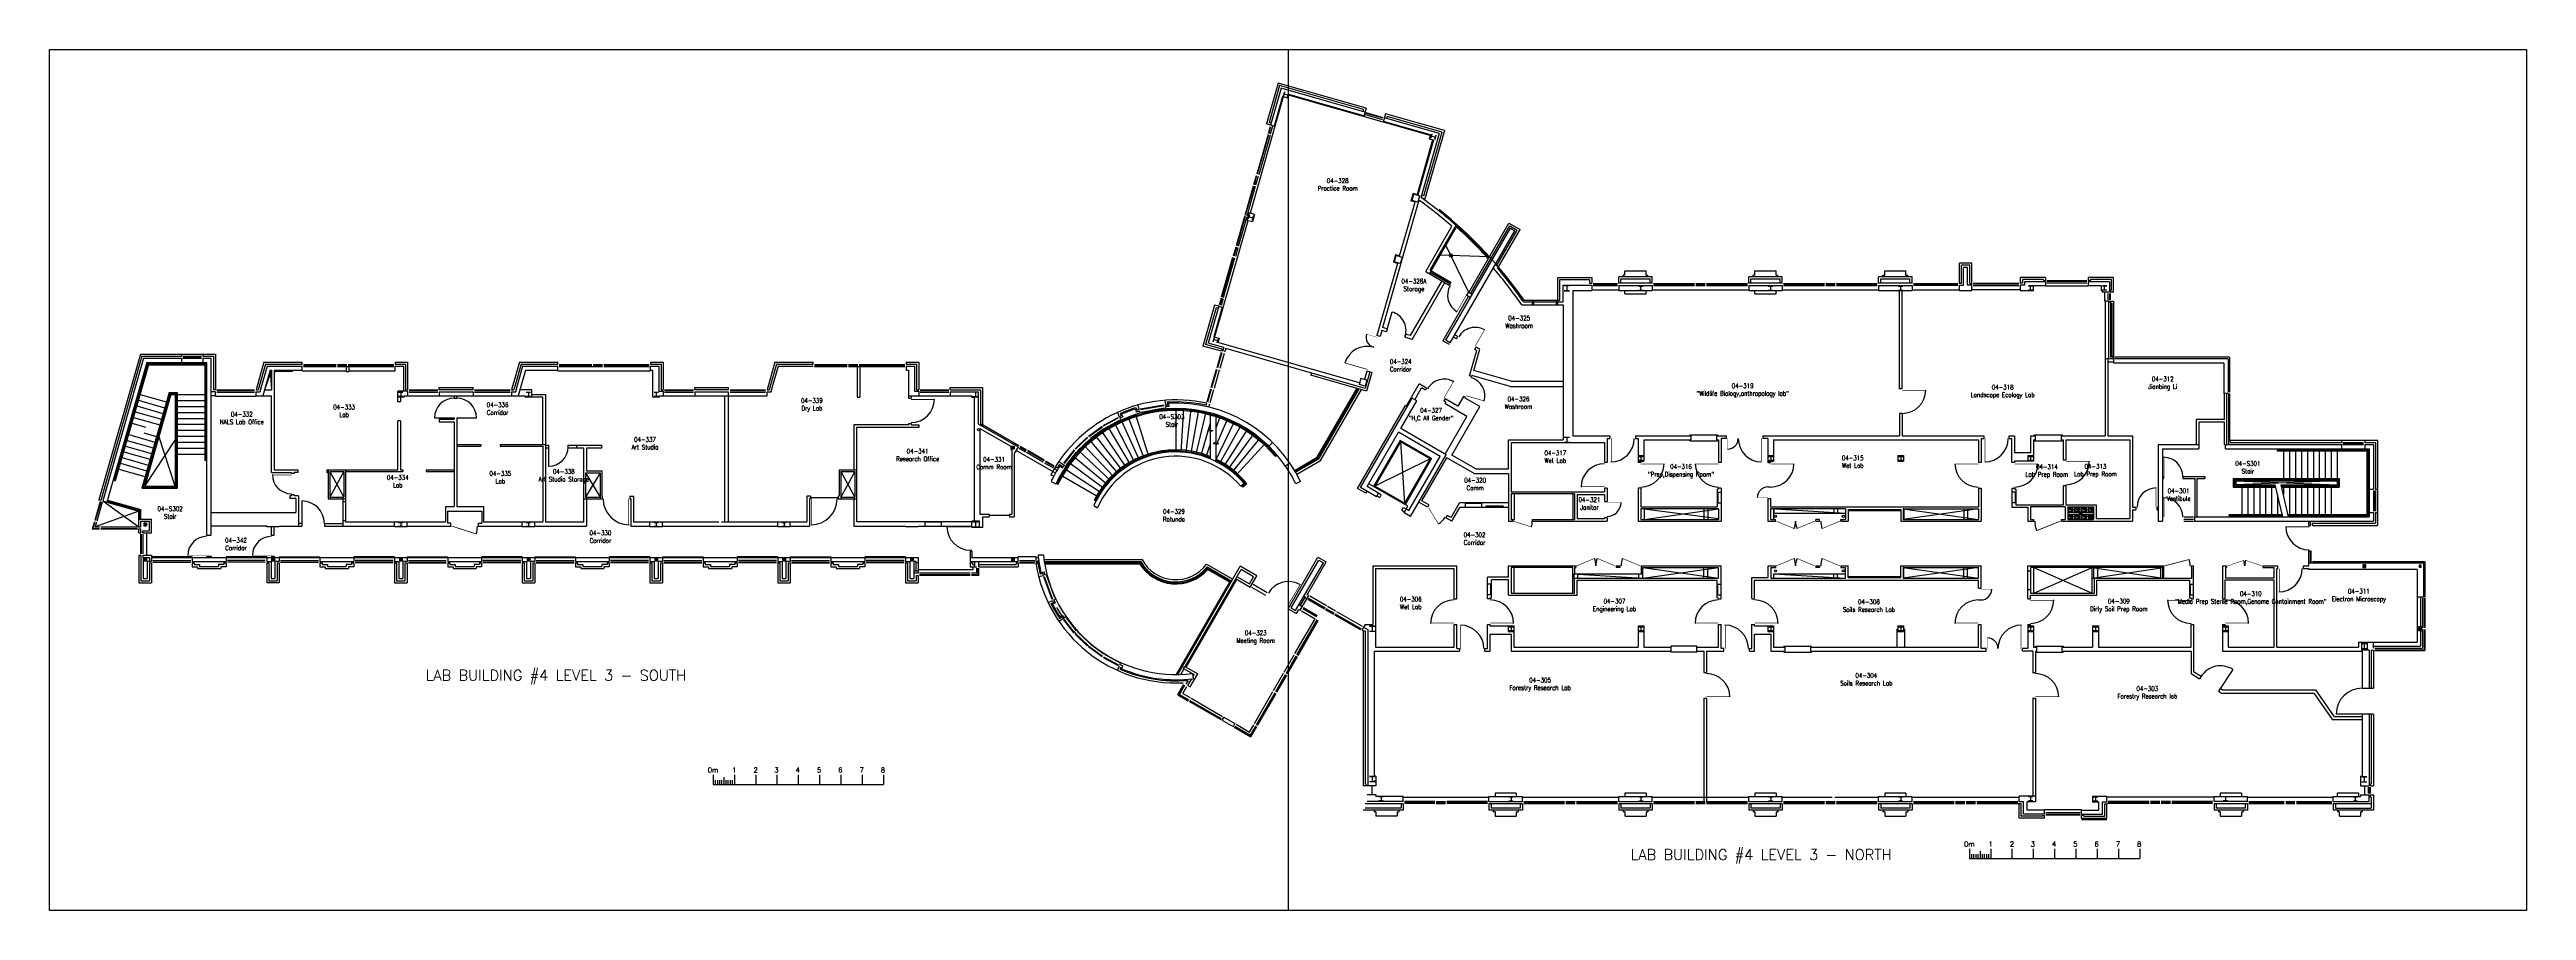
# Model space of a CAD drawing. Extents: x 11182 to 734459, y -1391328 to 152085.
# Drawn here: x 387049 to 503373, y -151485 to -111038 of the extents above; entities that cross this region are included whole.
import ezdxf
from ezdxf.enums import TextEntityAlignment as Align

# ---------------------------------------------------------------- set-up
doc = ezdxf.new("R2010")
doc.units = 0
doc.header["$LTSCALE"] = 500
doc.header["$MEASUREMENT"] = 0
doc.layers.get('0').update_dxf_attribs({"linetype": 'CONTINUOUS'})
doc.layers.add('0_Defpoints', color=106, linetype='CONTINUOUS', plot=False)
for name, color, linetype in [('0_room_data', 7, 'CONTINUOUS'), ('0_text', 7, 'CONTINUOUS'), ('1_Wall_Exist', 251, 'CONTINUOUS'), ('3_Text', 7, 'CONTINUOUS')]:
    doc.layers.add(name, color=color, linetype=linetype)
doc.styles.add('1_200', font='simplex.shx', dxfattribs={"width": 0.75, "height": 460})
doc.styles.get("Standard").update_dxf_attribs({"font": 'ROMANS', "height": 200})

# ---------------------------------------------------------------- blocks, each defined once
blk = doc.blocks.new('*X40')
at = {"color": 0}
for p, q in [((6.25, 7.03), (6.25, 7.47)), ((6.38, 7), (6.38, 7.5)), ((6.5, 6.97), (6.5, 7.48)), ((6.5, 6.52), (6.5, 6.53)), ((6.62, 6.57), (6.62, 7.43)), ((6.75, 6.67), (6.75, 7.33))]:
    blk.add_line(p, q, dxfattribs=at)
blk = doc.blocks.new('room_data')
at = {"layer": '3_Text', "style": '1_200', "width": 0.75}
for tag, p in [('ROOMNUM', (0, 0)), ('ROOMUSE', (0, -575))]:
    blk.add_attdef(tag, text='', height=345, dxfattribs=at).set_placement(p, align=Align.MIDDLE_CENTER)

msp = doc.modelspace()

# ---------------------------------------------------------------- linework, layer by layer
for p, q in [((418211, -145115), (418211, -145561)), ((418311, -145361), (418311, -145561)), ((418411, -145361), (418411, -145561)), ((418511, -145361), (418511, -145561)), ((418611, -145361), (418611, -145561)), ((418711, -145229), (418711, -145561)), ((418811, -145361), (418811, -145561)), ((418911, -145361), (418911, -145561)), ((419011, -145361), (419011, -145561)), ((419111, -145361), (419111, -145561)), ((419211, -145115), (419211, -145561)), ((420211, -145115), (420211, -145561)), ((421211, -145115), (421211, -145561)), ((422211, -145115), (422211, -145561)), ((423211, -145115), (423211, -145561)), ((424211, -145115), (424211, -145561)), ((425211, -145115), (425211, -145561)), ((426211, -145115), (426211, -145561)), ((418211, -145561), (426211, -145561)), ((477211, -148592), (477211, -149038)), ((477311, -148838), (477311, -149038)), ((477411, -148838), (477411, -149038)), ((477511, -148838), (477511, -149038)), ((477611, -148838), (477611, -149038)), ((477711, -148706), (477711, -149038)), ((477811, -148838), (477811, -149038)), ((477911, -148838), (477911, -149038)), ((478011, -148838), (478011, -149038)), ((478111, -148838), (478111, -149038)), ((478211, -148592), (478211, -149038)), ((479211, -148592), (479211, -149038)), ((480211, -148592), (480211, -149038)), ((481211, -148592), (481211, -149038)), ((482211, -148592), (482211, -149038)), ((483211, -148592), (483211, -149038)), ((484211, -148592), (484211, -149038)), ((485211, -148592), (485211, -149038)), ((477211, -149038), (485211, -149038))]:
    msp.add_line(p, q)
at = {"layer": '0_Defpoints'}
msp.add_line((387049, -111038), (503373, -111038), dxfattribs=at)
for points in [[(503373, -151485), (387049, -151485), (387049, -111038)], [(445211, -111038), (445211, -151485)], [(503373, -111038), (503373, -151485)]]:
    msp.add_lwpolyline(points, dxfattribs=at)
at = {"layer": '1_Wall_Exist'}
for p, q in [((444746, -112611), (444196, -114534)), ((444815, -112735), (444320, -114466)), ((448880, -113793), (444746, -112611)), ((448757, -113862), (444815, -112735)), ((444990, -113262), (443428, -118725)), ((444883, -112858), (444389, -114589)), ((444953, -113252), (444557, -114637)), ((444863, -113638), (444880, -113580)), ((444902, -113649), (444863, -113638)), ((444918, -113591), (444880, -113580)), ((448825, -113985), (444883, -112858)), ((445202, -113323), (444953, -113252)), ((445040, -113031), (444984, -113227)), ((445050, -113034), (444994, -113230)), ((445208, -113185), (445012, -113129)), ((445226, -113084), (445170, -113281)), ((445236, -113087), (445180, -113283)), ((445253, -113146), (445202, -113323)), ((451892, -115084), (445242, -113183)), ((448777, -114154), (445253, -113146)), ((448757, -113862), (448729, -113958)), ((448880, -113793), (448767, -114190)), ((444274, -115032), (443741, -116893)), ((444302, -115040), (443770, -116901)), ((444370, -115059), (443838, -116920)), ((444593, -114648), (444196, -114534)), ((444291, -114970), (444382, -114654)), ((444416, -114493), (444320, -114466)), ((444320, -114978), (444410, -114662)), ((444387, -114998), (444495, -114620)), ((444589, -114600), (444605, -114542)), ((444627, -114611), (444589, -114600)), ((444644, -114553), (444605, -114542)), ((449647, -114336), (448857, -114110)), ((449666, -114268), (448876, -114042)), ((449674, -114240), (448884, -114014)), ((449794, -114054), (449680, -114451)), ((451902, -115047), (449691, -114415)), ((452311, -114982), (449739, -114247)), ((452558, -114845), (449794, -114054)), ((449863, -114178), (449835, -114274)), ((452434, -114913), (449863, -114178)), ((452311, -114982), (451449, -117998)), ((452434, -114913), (451572, -117930)), ((452558, -114845), (451641, -118053)), ((451902, -115047), (451846, -115242)), ((451963, -115010), (451907, -115206)), ((451972, -115013), (451916, -115209)), ((452131, -115164), (451935, -115108)), ((452149, -115064), (452093, -115260)), ((452159, -115066), (452103, -115262)), ((452002, -115287), (451270, -117849)), ((452039, -115297), (451306, -117860)), ((452039, -115297), (451846, -115242)), ((443192, -118816), (443586, -117435)), ((443221, -118824), (443615, -117444)), ((443288, -118843), (443683, -117463)), ((443604, -117374), (443724, -116955)), ((443633, -117382), (443753, -116963)), ((443700, -117401), (443820, -116982)), ((451363, -118117), (449653, -124099)), ((450455, -120737), (451177, -118201)), ((451083, -117796), (450983, -118146)), ((451177, -118201), (450983, -118146)), ((451105, -117835), (451023, -118124)), ((451311, -118206), (451023, -118124)), ((451306, -117860), (451083, -117796)), ((451394, -117918), (451105, -117835)), ((451394, -117918), (451311, -118206)), ((451641, -118053), (451449, -117998)), ((451572, -117930), (451476, -117902)), ((451641, -118053), (451609, -118097)), ((443327, -119079), (441765, -124542)), ((443174, -118878), (442779, -120258)), ((443203, -118886), (442808, -120266)), ((443270, -118905), (442876, -120286)), ((443383, -118712), (443281, -119066)), ((443539, -119140), (443281, -119066)), ((443391, -118800), (443335, -118996)), ((443400, -118803), (443344, -118999)), ((443559, -118954), (443363, -118898)), ((443640, -118786), (443383, -118712)), ((443577, -118853), (443521, -119050)), ((443587, -118856), (443531, -119052)), ((443640, -118786), (443539, -119140)), ((451677, -121466), (452906, -119337)), ((451855, -121569), (453173, -119287)), ((451884, -121410), (453104, -119298)), ((452617, -124691), (455654, -119431)), ((452834, -124816), (455870, -119556)), ((453700, -122459), (455589, -119188)), ((453789, -122510), (455626, -119328)), ((455007, -121203), (455974, -119529)), ((455096, -121254), (456114, -119491)), ((455589, -119188), (456114, -119491)), ((455626, -119328), (455974, -119529)), ((455654, -119431), (455870, -119556)), ((442092, -122662), (442624, -120800)), ((442121, -122670), (442653, -120809)), ((442188, -122689), (442721, -120828)), ((442762, -120320), (442642, -120739)), ((442791, -120328), (442671, -120747)), ((442858, -120347), (442738, -120766)), ((450258, -120680), (450158, -121030)), ((450280, -120720), (450198, -121008)), ((450455, -120737), (450258, -120680)), ((450569, -120802), (450280, -120720)), ((450569, -120802), (450486, -121091)), ((454673, -120774), (452356, -120702)), ((453700, -122459), (452631, -120226)), ((450356, -121087), (449387, -124475)), ((450356, -121087), (450158, -121030)), ((450486, -121091), (450198, -121008)), ((450967, -124474), (452447, -121910)), ((451039, -124653), (452579, -121986)), ((451677, -121466), (452783, -122105)), ((451884, -121410), (452859, -121973)), ((452813, -122052), (451886, -121516)), ((452828, -122026), (451901, -121490)), ((452859, -121973), (452783, -122105)), ((455096, -121254), (455007, -121203)), ((455096, -121254), (455047, -121296)), ((457884, -121745), (459474, -121745)), ((457884, -123034), (457884, -121745)), ((457984, -121845), (459374, -121845)), ((457984, -122820), (457984, -121845)), ((458126, -122884), (458126, -122115)), ((458126, -122115), (459474, -122115)), ((458184, -122120), (458434, -122120)), ((458184, -122130), (458434, -122130)), ((458309, -122120), (458309, -122370)), ((459374, -121845), (459374, -122015)), ((459374, -122015), (459474, -122015)), ((459474, -121745), (459474, -122015)), ((459474, -122115), (459474, -122363)), ((459538, -122031), (460685, -122031)), ((459538, -122061), (460685, -122061)), ((459538, -122131), (460685, -122131)), ((460749, -122015), (460749, -121715)), ((462319, -121715), (460749, -121715)), ((462319, -122015), (460749, -122015)), ((460749, -122120), (460749, -122363)), ((460749, -122120), (462319, -122120)), ((460849, -122015), (460849, -121815)), ((460849, -121815), (462219, -121815)), ((461034, -121635), (460954, -121635)), ((460954, -121715), (460954, -121635)), ((461034, -121635), (461034, -121435)), ((461039, -121435), (462034, -121435)), ((462034, -121635), (462034, -121435)), ((462034, -121635), (462114, -121635)), ((462114, -121715), (462114, -121635)), ((462219, -122015), (462219, -121815)), ((462319, -122015), (462319, -121715)), ((462319, -122120), (462319, -122363)), ((462383, -122031), (464302, -122031)), ((462383, -122061), (464302, -122061)), ((462383, -122131), (464302, -122131)), ((464366, -122031), (464802, -122031)), ((464366, -122061), (464802, -122061)), ((464366, -122131), (464802, -122131)), ((464866, -122031), (466785, -122031)), ((464866, -122061), (466785, -122061)), ((464866, -122131), (466785, -122131)), ((468419, -121715), (466849, -121715)), ((466849, -122015), (466849, -121715)), ((468419, -122015), (466849, -122015)), ((466849, -122120), (466849, -122363)), ((466849, -122120), (468419, -122120)), ((466949, -121815), (468319, -121815)), ((466949, -122015), (466949, -121815)), ((467054, -121715), (467054, -121635)), ((467134, -121635), (467054, -121635)), ((467134, -121635), (467134, -121435)), ((467139, -121435), (468134, -121435)), ((468134, -121635), (468134, -121435)), ((468134, -121635), (468214, -121635)), ((468214, -121715), (468214, -121635)), ((468319, -122015), (468319, -121815)), ((468419, -122015), (468419, -121715)), ((468419, -122120), (468419, -122363)), ((468483, -122031), (470402, -122031)), ((468483, -122061), (470402, -122061)), ((468483, -122131), (470402, -122131)), ((470466, -122031), (470902, -122031)), ((470466, -122061), (470902, -122061)), ((470466, -122131), (470902, -122131)), ((470966, -122031), (472885, -122031)), ((470966, -122061), (472885, -122061)), ((470966, -122131), (472885, -122131)), ((474519, -121715), (472949, -121715)), ((472949, -122015), (472949, -121715)), ((474519, -122015), (472949, -122015)), ((472949, -122120), (472949, -122363)), ((472949, -122120), (474519, -122120)), ((473049, -121815), (474419, -121815)), ((473049, -122015), (473049, -121815)), ((473154, -121715), (473154, -121635)), ((473154, -121635), (473234, -121635)), ((473234, -121635), (473234, -121435)), ((473239, -121435), (474234, -121435)), ((474234, -121635), (474234, -121435)), ((474234, -121635), (474314, -121635)), ((474314, -121715), (474314, -121635)), ((474419, -122015), (474419, -121815)), ((474519, -122015), (474519, -121715)), ((474519, -122120), (474519, -122363)), ((474583, -122031), (476675, -122031)), ((474583, -122061), (476675, -122061)), ((476675, -122131), (474583, -122131)), ((476739, -122024), (476739, -121076)), ((477329, -121076), (476739, -121076)), ((476834, -122024), (476739, -122024)), ((476739, -122115), (476942, -122115)), ((476739, -122374), (476739, -122115)), ((476834, -122016), (476834, -121176)), ((477234, -121176), (476834, -121176)), ((476942, -122115), (476942, -121276)), ((477126, -121276), (476942, -121276)), ((477126, -122115), (477126, -121276)), ((477329, -122115), (477126, -122115)), ((477234, -122024), (477234, -121176)), ((477234, -122024), (477329, -122024)), ((477329, -122024), (477329, -121076)), ((477329, -122095), (477329, -122031)), ((477329, -122374), (477329, -122115)), ((479535, -122031), (477393, -122031)), ((479535, -122061), (477393, -122061)), ((477393, -122131), (479535, -122131)), ((479599, -121745), (479599, -122024)), ((480789, -121745), (479599, -121745)), ((479699, -122015), (479599, -122015)), ((479599, -122115), (479599, -122374)), ((479799, -122115), (479599, -122115)), ((479699, -121845), (479699, -122015)), ((480689, -121845), (479699, -121845)), ((480789, -121945), (479799, -121945)), ((479799, -121945), (479799, -122115)), ((480218, -122374), (480218, -122135)), ((480789, -122135), (480218, -122135)), ((480689, -121845), (480689, -121885)), ((480689, -121885), (480789, -121885)), ((480789, -121745), (480789, -121885)), ((480789, -121945), (480789, -122160)), ((480853, -121895), (482730, -121895)), ((480853, -121925), (482730, -121925)), ((480853, -121995), (482730, -121995)), ((482794, -121745), (482794, -121885)), ((483984, -121745), (482794, -121745)), ((482894, -121885), (482794, -121885)), ((483784, -121945), (482794, -121945)), ((482794, -121945), (482794, -122160)), ((483399, -122135), (482794, -122135)), ((482894, -121845), (482894, -121885)), ((483884, -121845), (482894, -121845)), ((483399, -122135), (483399, -122363)), ((483784, -121945), (483784, -122435)), ((483884, -122335), (483884, -121845)), ((483984, -122435), (483984, -121745)), ((441764, -123043), (441214, -124966)), ((441832, -123167), (441338, -124898)), ((441956, -123098), (441461, -124829)), ((442124, -123146), (441728, -124532)), ((441956, -123098), (441764, -123043)), ((441929, -123194), (441832, -123167)), ((441967, -123101), (442161, -123157)), ((442075, -122723), (441984, -123040)), ((442103, -122732), (442013, -123048)), ((442171, -122751), (442080, -123067)), ((442115, -123253), (442131, -123195)), ((442153, -123264), (442115, -123253)), ((442170, -123206), (442131, -123195)), ((453690, -122629), (452485, -124717)), ((453605, -122580), (453681, -122448)), ((453605, -122580), (453779, -122680)), ((453855, -122548), (453681, -122448)), ((456187, -123034), (458134, -123034)), ((456266, -122884), (458126, -122884)), ((456299, -122820), (457984, -122820)), ((456687, -123034), (456687, -122820)), ((456751, -123034), (456751, -122820)), ((457820, -123034), (457820, -122820)), ((458134, -123034), (458134, -129370)), ((458184, -122360), (458434, -122360)), ((458184, -122370), (458434, -122370)), ((458584, -122363), (459474, -122363)), ((458584, -122363), (458584, -129185)), ((459474, -122320), (460749, -122320)), ((460749, -122363), (462319, -122363)), ((461034, -122513), (461034, -122363)), ((461034, -122513), (462034, -122513)), ((461682, -122143), (461886, -122143)), ((461682, -122153), (461886, -122153)), ((461682, -122337), (461886, -122337)), ((461682, -122347), (461886, -122347)), ((461784, -122347), (461784, -122143)), ((462034, -122513), (462034, -122363)), ((462319, -122325), (466849, -122325)), ((466849, -122363), (468419, -122363)), ((467134, -122513), (467134, -122363)), ((467134, -122513), (468134, -122513)), ((467782, -122143), (467986, -122143)), ((467782, -122153), (467986, -122153)), ((467782, -122337), (467986, -122337)), ((467782, -122347), (467986, -122347)), ((467884, -122347), (467884, -122143)), ((468134, -122513), (468134, -122363)), ((468419, -122325), (472949, -122325)), ((472949, -122363), (474519, -122363)), ((473882, -122143), (474086, -122143)), ((473882, -122153), (474086, -122153)), ((473882, -122337), (474086, -122337)), ((473882, -122347), (474086, -122347)), ((473934, -126985), (473934, -122363)), ((473984, -122347), (473984, -122143)), ((474058, -126985), (474058, -122363)), ((474519, -122325), (476739, -122325)), ((477329, -122374), (476739, -122374)), ((479599, -122325), (477329, -122325)), ((480218, -122374), (479599, -122374)), ((480186, -122143), (479982, -122143)), ((480186, -122153), (479982, -122153)), ((480186, -122337), (479982, -122337)), ((480186, -122347), (479982, -122347)), ((480084, -122347), (480084, -122143)), ((482794, -122160), (480789, -122160)), ((483449, -122363), (483399, -122363)), ((483449, -122363), (483449, -122435)), ((483784, -122435), (483449, -122435)), ((483661, -122143), (483457, -122143)), ((483661, -122153), (483457, -122153)), ((483661, -122337), (483457, -122337)), ((483661, -122347), (483457, -122347)), ((483559, -122347), (483559, -122143)), ((483571, -122857), (483571, -122435)), ((483784, -122857), (483571, -122857)), ((483583, -122857), (483583, -129185)), ((483734, -122791), (483734, -122499)), ((483764, -125565), (483764, -122857)), ((483804, -122791), (483804, -122499)), ((483984, -122435), (483834, -122435)), ((483834, -122791), (483834, -122499)), ((483844, -122335), (483844, -122435)), ((483844, -122335), (483884, -122335)), ((483844, -122855), (483984, -122855)), ((483844, -122955), (483844, -122855)), ((483844, -122955), (483884, -122955)), ((483848, -125490), (483848, -122857)), ((483913, -125457), (483913, -122955)), ((483984, -122855), (483984, -125766)), ((441840, -124214), (441856, -124157)), ((441878, -124225), (441840, -124214)), ((441895, -124168), (441856, -124157)), ((449611, -124245), (449533, -124516)), ((449833, -124308), (449611, -124245)), ((449875, -124162), (449653, -124099)), ((449875, -124162), (449833, -124308)), ((449855, -124234), (450102, -123368)), ((450740, -124410), (450699, -124556)), ((450967, -124474), (450740, -124410)), ((453183, -124515), (453051, -124439)), ((391316, -125345), (389359, -132191)), ((391391, -125445), (389455, -132218)), ((391467, -125545), (389551, -132246)), ((391316, -125345), (394842, -125345)), ((391391, -125445), (393242, -125445)), ((391467, -125545), (393242, -125545)), ((393242, -125345), (393242, -125445)), ((393242, -125545), (393242, -125745)), ((393306, -125445), (394178, -125445)), ((393306, -125475), (394178, -125475)), ((393306, -125545), (394178, -125545)), ((394242, -125345), (394242, -125445)), ((394242, -125445), (394742, -125445)), ((394242, -125545), (394642, -125545)), ((394242, -125545), (394242, -125745)), ((394642, -133855), (394642, -125545)), ((394742, -125445), (394742, -127021)), ((394842, -125345), (394842, -127021)), ((442089, -125216), (441214, -124966)), ((442116, -125120), (441338, -124898)), ((442194, -125038), (441461, -124829)), ((441742, -124569), (441685, -124765)), ((441751, -124572), (441695, -124768)), ((441910, -124723), (441713, -124667)), ((441728, -124532), (441977, -124603)), ((442071, -125278), (441869, -125986)), ((441928, -124622), (441872, -124818)), ((441938, -124625), (441882, -124821)), ((442100, -125286), (441898, -125994)), ((441977, -124603), (441923, -124794)), ((448572, -126695), (441923, -124794)), ((442218, -125320), (442015, -126027)), ((442116, -125120), (442089, -125216)), ((442194, -125038), (442139, -125231)), ((442285, -125085), (442235, -125258)), ((448835, -126958), (442285, -125085)), ((449533, -124516), (449387, -124475)), ((451039, -124653), (450699, -124556)), ((452789, -124893), (452485, -124717)), ((452834, -124816), (452617, -124691)), ((453121, -124623), (452989, -124547)), ((453121, -124623), (453183, -124515)), ((453730, -126374), (454074, -125173)), ((453932, -126119), (454219, -125114)), ((453987, -125123), (454049, -125015)), ((454074, -125173), (453987, -125123)), ((454219, -125114), (454049, -125015)), ((483984, -125564), (483583, -125564)), ((483707, -125564), (483707, -129185)), ((483984, -125490), (483848, -125490)), ((483984, -125457), (483913, -125457)), ((489422, -125494), (484048, -125494)), ((489352, -125564), (484048, -125564)), ((489359, -125570), (489359, -127131)), ((489429, -125500), (489429, -127131)), ((391617, -125745), (389743, -132301)), ((391655, -125795), (390085, -131286)), ((391693, -125845), (390133, -131300)), ((391617, -125745), (394442, -125745)), ((391655, -125795), (394392, -125795)), ((391693, -125845), (394342, -125845)), ((394342, -125845), (394342, -130345)), ((394392, -125795), (394392, -130345)), ((394442, -133855), (394442, -125745)), ((397117, -125720), (396745, -127021)), ((397192, -125820), (396849, -127021)), ((397268, -125920), (396942, -127059)), ((397403, -126100), (397060, -127300)), ((397117, -125720), (398916, -125720)), ((397480, -126100), (397140, -127022)), ((397192, -125820), (398916, -125820)), ((397268, -125920), (398916, -125920)), ((397403, -126100), (397480, -126100)), ((397403, -126100), (397480, -127022)), ((397480, -126100), (397480, -127022)), ((397604, -126100), (397604, -130785)), ((397604, -126100), (398916, -126100)), ((397604, -126150), (398454, -126150)), ((397664, -126120), (397624, -126120)), ((397624, -126120), (397624, -126180)), ((397664, -126180), (397624, -126180)), ((398916, -125820), (398916, -125720)), ((398916, -126125), (398916, -125920)), ((398916, -126125), (400980, -126125)), ((398980, -125831), (400510, -125831)), ((398980, -125861), (400510, -125861)), ((398980, -125931), (400510, -125931)), ((400574, -125831), (401010, -125831)), ((400574, -125861), (401010, -125861)), ((400574, -125931), (403213, -125931)), ((400980, -125931), (400980, -126175)), ((401104, -126175), (400980, -126175)), ((401074, -125831), (403213, -125831)), ((401074, -125861), (403213, -125861)), ((401104, -125931), (401104, -126175)), ((401104, -126125), (403277, -126125)), ((403277, -125720), (403277, -125820)), ((403277, -125720), (403867, -125720)), ((403277, -125820), (403767, -125820)), ((403277, -126125), (403277, -125920)), ((403277, -125920), (403667, -125920)), ((403667, -125920), (403667, -127091)), ((403767, -125820), (403767, -127021)), ((403867, -125720), (403867, -127021)), ((409117, -125720), (408745, -127021)), ((409192, -125820), (408849, -127021)), ((409268, -125920), (408942, -127059)), ((409403, -126100), (409060, -127300)), ((409117, -125720), (410916, -125720)), ((409192, -125820), (410916, -125820)), ((409268, -125920), (410916, -125920)), ((409403, -126100), (410916, -126100)), ((410916, -125820), (410916, -125720)), ((410916, -126125), (410916, -125920)), ((410916, -126125), (415277, -126125)), ((410980, -125831), (412510, -125831)), ((410980, -125861), (412510, -125861)), ((410980, -125931), (413010, -125931)), ((412574, -125831), (413010, -125831)), ((412574, -125861), (413010, -125861)), ((413074, -125831), (415213, -125831)), ((413074, -125861), (415213, -125861)), ((413074, -125931), (415213, -125931)), ((415277, -125720), (415867, -125720)), ((415277, -125720), (415277, -125820)), ((415277, -125820), (415767, -125820)), ((415277, -125920), (415667, -125920)), ((415277, -126125), (415277, -125920)), ((415277, -126100), (415383, -126100)), ((415383, -127363), (415383, -126100)), ((415667, -125920), (415667, -127091)), ((415767, -125820), (415767, -127021)), ((415867, -125720), (415867, -127021)), ((421117, -125720), (420745, -127021)), ((421192, -125820), (420849, -127021)), ((421268, -125920), (420942, -127059)), ((421117, -125720), (422916, -125720)), ((421192, -125820), (422916, -125820)), ((421268, -125920), (422916, -125920)), ((422916, -125820), (422916, -125720)), ((422980, -125831), (424510, -125831)), ((422980, -125861), (424510, -125861)), ((422980, -125931), (424510, -125931)), ((424574, -125831), (425010, -125831)), ((424574, -125861), (425010, -125861)), ((424574, -125931), (427213, -125931)), ((424980, -125931), (424980, -127363)), ((425074, -125831), (427213, -125831)), ((425074, -125861), (427213, -125861)), ((425104, -125931), (425104, -127363)), ((427277, -125720), (427867, -125720)), ((427277, -125720), (427277, -125820)), ((427277, -125820), (427767, -125820)), ((427277, -125920), (427667, -125920)), ((427277, -125920), (427277, -126100)), ((427277, -126100), (427383, -126100)), ((427383, -126100), (427383, -127414)), ((427667, -125920), (427667, -127091)), ((427767, -125820), (427767, -127021)), ((427867, -125720), (427867, -127021)), ((441605, -126908), (441852, -126047)), ((441634, -126916), (441880, -126055)), ((441752, -126950), (441998, -126089)), ((446311, -126236), (446284, -126332)), ((448904, -127081), (446284, -126332)), ((448631, -126489), (448549, -126777)), ((448837, -126860), (448549, -126777)), ((448920, -126571), (448631, -126489)), ((448911, -126141), (448798, -126536)), ((449057, -126183), (448835, -126958)), ((448920, -126571), (448837, -126860)), ((449153, -126210), (448904, -127081)), ((449153, -126210), (448911, -126141)), ((450774, -127784), (451372, -126748)), ((451720, -126949), (451372, -126748)), ((453826, -126402), (453730, -126374)), ((453826, -126402), (453840, -126353)), ((455649, -126870), (453840, -126353)), ((455684, -126620), (453932, -126119)), ((455684, -126620), (458134, -126620)), ((483984, -125731), (483707, -125731)), ((489157, -125766), (483984, -125766)), ((489157, -125766), (489157, -127195)), ((391043, -127753), (392485, -128166)), ((391120, -127484), (392562, -127896)), ((391197, -127215), (392639, -127627)), ((392673, -127145), (391387, -131645)), ((392711, -127195), (391453, -131595)), ((392749, -127245), (391519, -131545)), ((392673, -127145), (393042, -127145)), ((392711, -127195), (392992, -127195)), ((392749, -127245), (394442, -127245)), ((392942, -127245), (392942, -131545)), ((392942, -127525), (394442, -127525)), ((392942, -127805), (394442, -127805)), ((392992, -127195), (392992, -131595)), ((393042, -127145), (393042, -131645)), ((394842, -127120), (394642, -127120)), ((394842, -127300), (394642, -127300)), ((394842, -127021), (394742, -127021)), ((394842, -127325), (394842, -127120)), ((394842, -127325), (396742, -127325)), ((394906, -127031), (396678, -127031)), ((394906, -127061), (396678, -127061)), ((394906, -127131), (396678, -127131)), ((396742, -127120), (396742, -127325)), ((396742, -127120), (396942, -127120)), ((396742, -127300), (397480, -127300)), ((396745, -127021), (396849, -127021)), ((396942, -127059), (396942, -127120)), ((397140, -127022), (397480, -127022)), ((397480, -130909), (397480, -127300)), ((403404, -127596), (403404, -127091)), ((403867, -127091), (403404, -127091)), ((403701, -127363), (403404, -127363)), ((403528, -127596), (403404, -127596)), ((403644, -127143), (403440, -127143)), ((403644, -127153), (403440, -127153)), ((403644, -127337), (403440, -127337)), ((403644, -127347), (403440, -127347)), ((403528, -127363), (403528, -127596)), ((403542, -127143), (403542, -127347)), ((403701, -127363), (403701, -127300)), ((403701, -127300), (403867, -127300)), ((403767, -127021), (403867, -127021)), ((403867, -127091), (403867, -127325)), ((405352, -127325), (403867, -127325)), ((403931, -127031), (405288, -127031)), ((403931, -127061), (405288, -127061)), ((403931, -127131), (405288, -127131)), ((405352, -126920), (406942, -126920)), ((405352, -127021), (405352, -126920)), ((406942, -127021), (405352, -127021)), ((405352, -127120), (405352, -127325)), ((405352, -127120), (406942, -127120)), ((405352, -127300), (406942, -127300)), ((406052, -127300), (406052, -127415)), ((406052, -127415), (406176, -127415)), ((406176, -127300), (406176, -127415)), ((406942, -127021), (406942, -126920)), ((406942, -127120), (406942, -127325)), ((408742, -127325), (406942, -127325)), ((407006, -127031), (408678, -127031)), ((407006, -127061), (408678, -127061)), ((407006, -127131), (408678, -127131)), ((408742, -127120), (408942, -127120)), ((408742, -127120), (408742, -127325)), ((408742, -127300), (409383, -127300)), ((408745, -127021), (408849, -127021)), ((408942, -127059), (408942, -127120)), ((409701, -127022), (409140, -127022)), ((409383, -127363), (409383, -127300)), ((410213, -127363), (409383, -127363)), ((409644, -127143), (409440, -127143)), ((409644, -127153), (409440, -127153)), ((409644, -127337), (409440, -127337)), ((409644, -127347), (409440, -127347)), ((409542, -127143), (409542, -127347)), ((409701, -127363), (409701, -127022)), ((409701, -127239), (410337, -127239)), ((410213, -129590), (410213, -127363)), ((410337, -127239), (410337, -133227)), ((415701, -127363), (415383, -127363)), ((415644, -127143), (415440, -127143)), ((415644, -127153), (415440, -127153)), ((415644, -127337), (415440, -127337)), ((415644, -127347), (415440, -127347)), ((415542, -127143), (415542, -127347)), ((415667, -127091), (415867, -127091)), ((415701, -127300), (415867, -127300)), ((415701, -127363), (415701, -127300)), ((415767, -127021), (415867, -127021)), ((415867, -127091), (415867, -127325)), ((417352, -127325), (415867, -127325)), ((415931, -127031), (417288, -127031)), ((415931, -127061), (417288, -127061)), ((415931, -127131), (417288, -127131)), ((417352, -127021), (417352, -126920)), ((417352, -126920), (418942, -126920)), ((418942, -127021), (417352, -127021)), ((417352, -127120), (418942, -127120)), ((417352, -127120), (417352, -127325)), ((417352, -127300), (418942, -127300)), ((418764, -133227), (418764, -127300)), ((418942, -127021), (418942, -126920)), ((418942, -133227), (418942, -127120)), ((420742, -127325), (418942, -127325)), ((419006, -127031), (420678, -127031)), ((419006, -127061), (420678, -127061)), ((419006, -127131), (420678, -127131)), ((420742, -127120), (420942, -127120)), ((420742, -127120), (420742, -127325)), ((420745, -127021), (420849, -127021)), ((420942, -127059), (420942, -127120)), ((424980, -127363), (425104, -127363)), ((427383, -127300), (427867, -127300)), ((427383, -127414), (427507, -127414)), ((427507, -127300), (427507, -127414)), ((427667, -127091), (427867, -127091)), ((427767, -127021), (427867, -127021)), ((427867, -127091), (427867, -127325)), ((429352, -127325), (427867, -127325)), ((427931, -127031), (429288, -127031)), ((427931, -127061), (429288, -127061)), ((427931, -127131), (429288, -127131)), ((429352, -126920), (430867, -126920)), ((429352, -127020), (429352, -126920)), ((429352, -127020), (430767, -127020)), ((429352, -127120), (429352, -127325)), ((429352, -127120), (430669, -127120)), ((429352, -127300), (430358, -127300)), ((430358, -127300), (430358, -127386)), ((430480, -127386), (430358, -127386)), ((430669, -127130), (430415, -127130)), ((430669, -127360), (430415, -127360)), ((430669, -127370), (430415, -127370)), ((430480, -127386), (430480, -133202)), ((430542, -127120), (430542, -127370)), ((430667, -127120), (430667, -128617)), ((430767, -127020), (430767, -128659)), ((430867, -126920), (430867, -128659)), ((438048, -127927), (438088, -128072)), ((438082, -127865), (438115, -127983)), ((438211, -127956), (438115, -127983)), ((438151, -127741), (438211, -127956)), ((439387, -127742), (438274, -127938)), ((439389, -127772), (438282, -127968)), ((439399, -127894), (438314, -128085)), ((439434, -127515), (439451, -127737)), ((439451, -127737), (439551, -127729)), ((439457, -127814), (439465, -127913)), ((439542, -127607), (439551, -127729)), ((439596, -127654), (439607, -127804)), ((439942, -127895), (439942, -129945)), ((440297, -127905), (440181, -129952)), ((440651, -127936), (440418, -129972)), ((441364, -127751), (441392, -127655)), ((441412, -127584), (441587, -126974)), ((441441, -127592), (441615, -126982)), ((441499, -127834), (441541, -127686)), ((441558, -127625), (441733, -127016)), ((446587, -130193), (448458, -126954)), ((446624, -130230), (448507, -126968)), ((446661, -130266), (448557, -126982)), ((446734, -130339), (448656, -127011)), ((448478, -131656), (450729, -127758)), ((448617, -131619), (451040, -127422)), ((450507, -128846), (451257, -127547)), ((450817, -127809), (450729, -127758)), ((451257, -127547), (451040, -127422)), ((451161, -127492), (451486, -126929)), ((451670, -127035), (451486, -126929)), ((451720, -126949), (451670, -127035)), ((452586, -127449), (452536, -127535)), ((452623, -127585), (452536, -127535)), ((452623, -127585), (452573, -127672)), ((453610, -128271), (452573, -127672)), ((453189, -127797), (452586, -127449)), ((452907, -130089), (454224, -127808)), ((453455, -127336), (453189, -127797)), ((453551, -127363), (453455, -127336)), ((453538, -127411), (453551, -127363)), ((454224, -127808), (453538, -127411)), ((455649, -126870), (458134, -126870)), ((474058, -126985), (473934, -126985)), ((489359, -127195), (489157, -127195)), ((489192, -128421), (489192, -127195)), ((489309, -129595), (489309, -127195)), ((489398, -129595), (489398, -127195)), ((489448, -129395), (489448, -127195)), ((390658, -129099), (392101, -129512)), ((390812, -128561), (391558, -128774)), ((390889, -128292), (392332, -128704)), ((390966, -128023), (392409, -128435)), ((391481, -129043), (392178, -129243)), ((392942, -128085), (394442, -128085)), ((392942, -128365), (394442, -128365)), ((392942, -128645), (394442, -128645)), ((392942, -128925), (394442, -128925)), ((403404, -130785), (403404, -128486)), ((403528, -128486), (403404, -128486)), ((403528, -128486), (403528, -130785)), ((405133, -128335), (406053, -128335)), ((405352, -128400), (405352, -128524)), ((405352, -128400), (406052, -128400)), ((405352, -128524), (406052, -128524)), ((406052, -128335), (406052, -128400)), ((406052, -128524), (406052, -132512)), ((406177, -128335), (406176, -128400)), ((406176, -128400), (406176, -132512)), ((406177, -128335), (407097, -128335)), ((424823, -128663), (424823, -130785)), ((427383, -128663), (424823, -128663)), ((427867, -128787), (424947, -128787)), ((424947, -128787), (424947, -133210)), ((427383, -128614), (427383, -128663)), ((427383, -128614), (427507, -128614)), ((427507, -128614), (427507, -128663)), ((427507, -128663), (427867, -128663)), ((427867, -128663), (427867, -128787)), ((430667, -128617), (432540, -129699)), ((430742, -128834), (432196, -129673)), ((430742, -128834), (430742, -132861)), ((430867, -128659), (430767, -128659)), ((430867, -128659), (430835, -128714)), ((430867, -128659), (432572, -129643)), ((435835, -129201), (436477, -128732)), ((435855, -129224), (436493, -128757)), ((436559, -128860), (435933, -129318)), ((436451, -128961), (437596, -130661)), ((436531, -128698), (437230, -128318)), ((436548, -128723), (437243, -128346)), ((436613, -128826), (437294, -128456)), ((436751, -128771), (437798, -130534)), ((437062, -128598), (438006, -130418)), ((437197, -128088), (437289, -128291)), ((437289, -128291), (437380, -128250)), ((437321, -128361), (437362, -128452)), ((437330, -128139), (437380, -128250)), ((437381, -128444), (438221, -130314)), ((437396, -128164), (437458, -128301)), ((437709, -128308), (438442, -130222)), ((438045, -128190), (438667, -130143)), ((438232, -128030), (438259, -128126)), ((441002, -127986), (440655, -130006)), ((441350, -128056), (440888, -130053)), ((441563, -128595), (441119, -130114)), ((441563, -128881), (441428, -128942)), ((441428, -128942), (441677, -128942)), ((441677, -128942), (441562, -128998)), ((441562, -128998), (441562, -130276)), ((441563, -128109), (441563, -128881)), ((441563, -128998), (441563, -129074)), ((442686, -128530), (441786, -130372)), ((441827, -128186), (441827, -129491)), ((442032, -128255), (441827, -128832)), ((442363, -128383), (441827, -129660)), ((443001, -128695), (441998, -130483)), ((443306, -128877), (442202, -130605)), ((443599, -129077), (442400, -130739)), ((448934, -131571), (450407, -129020)), ((452364, -130150), (450407, -129020)), ((452637, -130076), (450507, -128846)), ((452585, -130046), (453610, -128271)), ((473934, -128135), (473934, -129185)), ((474058, -128135), (473934, -128135)), ((474058, -128135), (474058, -129185)), ((487860, -128421), (487860, -129595)), ((489192, -128421), (487860, -128421)), ((487984, -128545), (487984, -129795)), ((489192, -128545), (487984, -128545)), ((489192, -129595), (489192, -128545)), ((390351, -130176), (391793, -130589)), ((390428, -129907), (391870, -130319)), ((390505, -129638), (391947, -130050)), ((390581, -129369), (392024, -129781)), ((391519, -131545), (392942, -129395)), ((392942, -131545), (392188, -129207)), ((392942, -129205), (394442, -129205)), ((392942, -129485), (394442, -129485)), ((392942, -129765), (394442, -129765)), ((392942, -130045), (394442, -130045)), ((406177, -129590), (407296, -129590)), ((406177, -129670), (407296, -129670)), ((407296, -129590), (407296, -129670)), ((408206, -129590), (408206, -129670)), ((408206, -129590), (410337, -129590)), ((408206, -129670), (410213, -129670)), ((410213, -129670), (410213, -133227)), ((410337, -129625), (410486, -129625)), ((410486, -129771), (410337, -129771)), ((410486, -129625), (410486, -130620)), ((411406, -129625), (412982, -129625)), ((411406, -129771), (411406, -129625)), ((412137, -129771), (411406, -129771)), ((411807, -129771), (411807, -129625)), ((412137, -133227), (412137, -129771)), ((412271, -129771), (412271, -130838)), ((412982, -129771), (412271, -129771)), ((412982, -129771), (412982, -129625)), ((432196, -129673), (432196, -129824)), ((432196, -129824), (432234, -129824)), ((432228, -129664), (432228, -129792)), ((432228, -129664), (432356, -129664)), ((432356, -129664), (432228, -129792)), ((432228, -129664), (432356, -129792)), ((432228, -129792), (432356, -129792)), ((432234, -129824), (432234, -132861)), ((432356, -129664), (432356, -129792)), ((432540, -129699), (432358, -130014)), ((432358, -130014), (432358, -132985)), ((434287, -130941), (432439, -129874)), ((432578, -129762), (432882, -129937)), ((432613, -129701), (432917, -129877)), ((432628, -129675), (432932, -129851)), ((433717, -130419), (432937, -129969)), ((433752, -130359), (432972, -129909)), ((433767, -130333), (432987, -129883)), ((435170, -129841), (434674, -130463)), ((435192, -129861), (434699, -130480)), ((435282, -129943), (434799, -130549)), ((435138, -130147), (436714, -131459)), ((435786, -129242), (435213, -129793)), ((435806, -129265), (435235, -129813)), ((435325, -129896), (435884, -129359)), ((435373, -129881), (436871, -131280)), ((435622, -129628), (437039, -131110)), ((435886, -129390), (437216, -130950)), ((436162, -129167), (437402, -130800)), ((441562, -129579), (441346, -130187)), ((441827, -129491), (441693, -129551)), ((441693, -129551), (441942, -129551)), ((441942, -129551), (441827, -129608)), ((441827, -129608), (441827, -130392)), ((443881, -129293), (442589, -130884)), ((444150, -129524), (442770, -131040)), ((444488, -129499), (444313, -129678)), ((444370, -129806), (444335, -129841)), ((444662, -130125), (444624, -130158)), ((445521, -130809), (446587, -130193)), ((445546, -130852), (446624, -130230)), ((445571, -130895), (446661, -130266)), ((450475, -129401), (449225, -131566)), ((450494, -129469), (449294, -131548)), ((451893, -130266), (449294, -131548)), ((451957, -130256), (450475, -129401)), ((451888, -130274), (450494, -129469)), ((450494, -129469), (450688, -132353)), ((451888, -130274), (450688, -132353)), ((451957, -130256), (450707, -132421)), ((450891, -132701), (452364, -130150)), ((450964, -132974), (452637, -130076)), ((451504, -132240), (452674, -130213)), ((453956, -130953), (452674, -130213)), ((454030, -130737), (452907, -130089)), ((455560, -130737), (455560, -129370)), ((455560, -129370), (458134, -129370)), ((455684, -129494), (455684, -131820)), ((455684, -129494), (460076, -129494)), ((458184, -129245), (458434, -129245)), ((458184, -129255), (458434, -129255)), ((458184, -129485), (458434, -129485)), ((458184, -129495), (458434, -129495)), ((458309, -129245), (458309, -129495)), ((458584, -129185), (460325, -129185)), ((460076, -129494), (460076, -130445)), ((460200, -129309), (460325, -129309)), ((460200, -129309), (460200, -130445)), ((460325, -129185), (460325, -129309)), ((461525, -129185), (461525, -129309)), ((461525, -129185), (464134, -129185)), ((461525, -129309), (461650, -129309)), ((461650, -129309), (461650, -130445)), ((461650, -130111), (461918, -130111)), ((461682, -130143), (461886, -130143)), ((461682, -130153), (461886, -130153)), ((461784, -130143), (461784, -130347)), ((461918, -129369), (464134, -129369)), ((461918, -129369), (461918, -130379)), ((464084, -129135), (465384, -129135)), ((464084, -129135), (464084, -129185)), ((464084, -129419), (464084, -129369)), ((464084, -129419), (465384, -129419)), ((464134, -129185), (464134, -129369)), ((465334, -129185), (465334, -129369)), ((465334, -129185), (465804, -129185)), ((465334, -129369), (465434, -129369)), ((465384, -129135), (465384, -129185)), ((465384, -129419), (465384, -129369)), ((465434, -129369), (465434, -130445)), ((465550, -129309), (465550, -130445)), ((465804, -129309), (465550, -129309)), ((465804, -129309), (465804, -129185)), ((467504, -129185), (473934, -129185)), ((467504, -129185), (467504, -129309)), ((467750, -129309), (467504, -129309)), ((467750, -129309), (467750, -130445)), ((467750, -130111), (468018, -130111)), ((467782, -130143), (467986, -130143)), ((467782, -130153), (467986, -130153)), ((467884, -130143), (467884, -130347)), ((468018, -129369), (477634, -129369)), ((468018, -129369), (468018, -130379)), ((473850, -130111), (473850, -130379)), ((473850, -130111), (474118, -130111)), ((473882, -130143), (474086, -130143)), ((473882, -130153), (474086, -130153)), ((473984, -130143), (473984, -130347)), ((474058, -129185), (477883, -129185)), ((474118, -130111), (474118, -130379)), ((477634, -129369), (477634, -130445)), ((477758, -129309), (477758, -130445)), ((477758, -129309), (477883, -129309)), ((477883, -129185), (477883, -129309)), ((479083, -129185), (479332, -129185)), ((479083, -129309), (479083, -129185)), ((479083, -129309), (479208, -129309)), ((479208, -130445), (479208, -129309)), ((479332, -129185), (479332, -129987)), ((480094, -129987), (479332, -129987)), ((479950, -130111), (480218, -130111)), ((479950, -130111), (479950, -130379)), ((479982, -130143), (480186, -130143)), ((479982, -130153), (480186, -130153)), ((480084, -130143), (480084, -130347)), ((480094, -129987), (480094, -129185)), ((480094, -129185), (480318, -129185)), ((480218, -129369), (480318, -129369)), ((480218, -129369), (480218, -130379)), ((480268, -129185), (480268, -129135)), ((480268, -129135), (481568, -129135)), ((480268, -129369), (480268, -129419)), ((480268, -129419), (481568, -129419)), ((480318, -129369), (480318, -129185)), ((481518, -129185), (481518, -129369)), ((481518, -129185), (483583, -129185)), ((481518, -129369), (481618, -129369)), ((481568, -129135), (481568, -129185)), ((481568, -129419), (481568, -129369)), ((481618, -129369), (481618, -130334)), ((481742, -129369), (484740, -129369)), ((481742, -129369), (481742, -130334)), ((483707, -129185), (484864, -129185)), ((484740, -129369), (484740, -133071)), ((484864, -129185), (484864, -132535)), ((486084, -129595), (487984, -129595)), ((486084, -129595), (486084, -133195)), ((486284, -129795), (486284, -133195)), ((486284, -129795), (487984, -129795)), ((489192, -129595), (494684, -129595)), ((489234, -129795), (489234, -129595)), ((489234, -129795), (495984, -129795)), ((489448, -129395), (489398, -129395)), ((489459, -129395), (496384, -129395)), ((489459, -129395), (489459, -129495)), ((489459, -129495), (494684, -129495)), ((491664, -129845), (495934, -129845)), ((491664, -129845), (491664, -129895)), ((491664, -129895), (495884, -129895)), ((491964, -129795), (491964, -131245)), ((492244, -129795), (492244, -131245)), ((492524, -129795), (492524, -131245)), ((492804, -129795), (492804, -131245)), ((493084, -129795), (493084, -131245)), ((493364, -129795), (493364, -131245)), ((493644, -129795), (493644, -131245)), ((493924, -129795), (493924, -131245)), ((494204, -129795), (494204, -131295)), ((494484, -129795), (494484, -131245)), ((494684, -129395), (494684, -129495)), ((494684, -129595), (494684, -129795)), ((494748, -129495), (495720, -129495)), ((494748, -129525), (495720, -129525)), ((494748, -129595), (495720, -129595)), ((494764, -129845), (494764, -129895)), ((495784, -129395), (495784, -129495)), ((495784, -129495), (496284, -129495)), ((495784, -129595), (495784, -129795)), ((495784, -129595), (496184, -129595)), ((495884, -129895), (495884, -132895)), ((495934, -129845), (495934, -132945)), ((495984, -129795), (495984, -132995)), ((496184, -129595), (496184, -131695)), ((496284, -129495), (496284, -131695)), ((496384, -129395), (496384, -133395)), ((390085, -131286), (390133, -131300)), ((390168, -130998), (390216, -131011)), ((390197, -130715), (391639, -131127)), ((390274, -130446), (391716, -130858)), ((394392, -130345), (394342, -130345)), ((397480, -130909), (398413, -130909)), ((397604, -130785), (398714, -130785)), ((398413, -130909), (398413, -130959)), ((398537, -130959), (398413, -130959)), ((398537, -130909), (398537, -130959)), ((398714, -130909), (398537, -130909)), ((398714, -130785), (398714, -130909)), ((400072, -130785), (400072, -130909)), ((400072, -130785), (403404, -130785)), ((400072, -130909), (400137, -130909)), ((400137, -130785), (400137, -132145)), ((400217, -130865), (400867, -132065)), ((400867, -130865), (400217, -132065)), ((400217, -130865), (400867, -130865)), ((400217, -130865), (400217, -132145)), ((400867, -130865), (400867, -132065)), ((400947, -130785), (400947, -133227)), ((400947, -130865), (403643, -130865)), ((403528, -130785), (403643, -130785)), ((403643, -130785), (403643, -130865)), ((404738, -130785), (406052, -130785)), ((404738, -130785), (404738, -130865)), ((404738, -130865), (406052, -130865)), ((412217, -130918), (412902, -130918)), ((412217, -130918), (412217, -132065)), ((412902, -130918), (412217, -132065)), ((412217, -130918), (412902, -132065)), ((412271, -130838), (412982, -130838)), ((412902, -130918), (412902, -132145)), ((412982, -130838), (412982, -132021)), ((424137, -130785), (424137, -132021)), ((424137, -130785), (424947, -130785)), ((424217, -130865), (424867, -132065)), ((424867, -130865), (424217, -132065)), ((424217, -130865), (424867, -130865)), ((424217, -130865), (424217, -132145)), ((424867, -130865), (424867, -132065)), ((433772, -130451), (434185, -130690)), ((433807, -130391), (434220, -130629)), ((433822, -130365), (434235, -130603)), ((434203, -131086), (434076, -131013)), ((434081, -131334), (434307, -131442)), ((434241, -130722), (434369, -130799)), ((434293, -130637), (434379, -130688)), ((434405, -131355), (434450, -131378)), ((434454, -130390), (434784, -130616)), ((434480, -130530), (434645, -130642)), ((434494, -130600), (434618, -130684)), ((434529, -131020), (436305, -132045)), ((434716, -130718), (436430, -131842)), ((434919, -130427), (436566, -131646)), ((443145, -131429), (442993, -131558)), ((443285, -131441), (443095, -131603)), ((443216, -131435), (443101, -131532)), ((445307, -130475), (445100, -130616)), ((445803, -131334), (445577, -131442)), ((445621, -130982), (446734, -130339)), ((450836, -132496), (449009, -131441)), ((453956, -130953), (455560, -130953)), ((454030, -130737), (455560, -130737)), ((455560, -130953), (455560, -133195)), ((460200, -130445), (460076, -130445)), ((461650, -130379), (461918, -130379)), ((461774, -130445), (461650, -130445)), ((461682, -130337), (461886, -130337)), ((461682, -130347), (461886, -130347)), ((461774, -130379), (461774, -130445)), ((465550, -130445), (465434, -130445)), ((467750, -130379), (468018, -130379)), ((467750, -130445), (467874, -130445)), ((467782, -130337), (467986, -130337)), ((467782, -130347), (467986, -130347)), ((467874, -130379), (467874, -130445)), ((473850, -130379), (474118, -130379)), ((473882, -130337), (474086, -130337)), ((473882, -130347), (474086, -130347)), ((477758, -130445), (477634, -130445)), ((479332, -130445), (479208, -130445)), ((480218, -130379), (479332, -130379)), ((479332, -130379), (479332, -130445)), ((479982, -130337), (480186, -130337)), ((479982, -130347), (480186, -130347)), ((481742, -130334), (481618, -130334)), ((486284, -131095), (486334, -131095)), ((486284, -131187), (486334, -131187)), ((486334, -131095), (486334, -131187)), ((487234, -131095), (487234, -131187)), ((487234, -131095), (488268, -131095)), ((487234, -131187), (487792, -131187)), ((487792, -131187), (487792, -132995)), ((487888, -131187), (487888, -132995)), ((487888, -131187), (488268, -131187)), ((488268, -131095), (488268, -131187)), ((489604, -131195), (494584, -131195)), ((489604, -131195), (489604, -131595)), ((489654, -131245), (489654, -131545)), ((489674, -131245), (494534, -131245)), ((489724, -131295), (494484, -131495)), ((494484, -131295), (489724, -131495)), ((489724, -131295), (489724, -131495)), ((489724, -131295), (494484, -131295)), ((494484, -131295), (494484, -131495)), ((494534, -131245), (494534, -131545)), ((494584, -131195), (494584, -131595)), ((389424, -132276), (389170, -133163)), ((389453, -132284), (389199, -133171)), ((389520, -132304), (389266, -133191)), ((389455, -132218), (389359, -132191)), ((389551, -132246), (389743, -132301)), ((389551, -132246), (391242, -133463)), ((389743, -132301), (391242, -132730)), ((389757, -132253), (391292, -132692)), ((389771, -132205), (391342, -132654)), ((391387, -131645), (393042, -131645)), ((391453, -131595), (392992, -131595)), ((391519, -131545), (392942, -131545)), ((398337, -132009), (398337, -132133)), ((398413, -132009), (398337, -132009)), ((398613, -132133), (398337, -132133)), ((398413, -132009), (398413, -131959)), ((398537, -131959), (398413, -131959)), ((398537, -132009), (398537, -131959)), ((398737, -132009), (398537, -132009)), ((398613, -132133), (398613, -132795)), ((398737, -132009), (398737, -133427)), ((398899, -132243), (398899, -133427)), ((400137, -132145), (400947, -132145)), ((400217, -132065), (400867, -132065)), ((400823, -132065), (400823, -133427)), ((400947, -132285), (400823, -132285)), ((405652, -132512), (406052, -132512)), ((405652, -132512), (405652, -133227)), ((406176, -132512), (407432, -132512)), ((407432, -132512), (407432, -133227)), ((412137, -132145), (412997, -132145)), ((412217, -132065), (412902, -132065)), ((412261, -132065), (412261, -133427)), ((412982, -132021), (412997, -132021)), ((412997, -132021), (412997, -132145)), ((414297, -132021), (414297, -132145)), ((414297, -132021), (414471, -132021)), ((414297, -132145), (414347, -132145)), ((414347, -132145), (414347, -133427)), ((414471, -132021), (414471, -133227)), ((422613, -132021), (422613, -133227)), ((422787, -132021), (422613, -132021)), ((422737, -132145), (422737, -133427)), ((422787, -132145), (422737, -132145)), ((422787, -132021), (422787, -132145)), ((422787, -132083), (424087, -132083)), ((424087, -132021), (424087, -132145)), ((424137, -132021), (424087, -132021)), ((424087, -132145), (424947, -132145)), ((424217, -132065), (424867, -132065)), ((424823, -132065), (424823, -133427)), ((436093, -132464), (436268, -132564)), ((436102, -132210), (436147, -132233)), ((448871, -131883), (448478, -131656)), ((449362, -132049), (448617, -131619)), ((448871, -131883), (448922, -131795)), ((449592, -131951), (448934, -131571)), ((450688, -132353), (449294, -131548)), ((449362, -132049), (449462, -131876)), ((449387, -132006), (449517, -132081)), ((449517, -132081), (449592, -131951)), ((450556, -132681), (450631, -132551)), ((450631, -132551), (450891, -132701)), ((450661, -132799), (450836, -132496)), ((451764, -132533), (451355, -132297)), ((451826, -132426), (451504, -132240)), ((451826, -132426), (451764, -132533)), ((452866, -133026), (453267, -132330)), ((452911, -133195), (453286, -132546)), ((455560, -132330), (453267, -132330)), ((455560, -132546), (453286, -132546)), ((453535, -132346), (453535, -132546)), ((453535, -132346), (454293, -132346)), ((454293, -132346), (454293, -132546)), ((455310, -132496), (454497, -132496)), ((454497, -132496), (454497, -132546)), ((455310, -132496), (455310, -132546)), ((455684, -131820), (460076, -131820)), ((458672, -131915), (455684, -131915)), ((455684, -131915), (455684, -133115)), ((455834, -131915), (455834, -133115)), ((458584, -131915), (458584, -133115)), ((458672, -131915), (458672, -133115)), ((458796, -131944), (460076, -131944)), ((458796, -131944), (458796, -133071)), ((460076, -131645), (460076, -131820)), ((460200, -131645), (460076, -131645)), ((460076, -131944), (460076, -132271)), ((460076, -132271), (460200, -132271)), ((460200, -131645), (460200, -132271)), ((461650, -131645), (461650, -133195)), ((461774, -131645), (461650, -131645)), ((461774, -131645), (461774, -132520)), ((461774, -132520), (465366, -132520)), ((465366, -131695), (465366, -132520)), ((465434, -131695), (465366, -131695)), ((465398, -131829), (465550, -131829)), ((465398, -131829), (465398, -132337)), ((465398, -132337), (465550, -132337)), ((465434, -131645), (465434, -131695)), ((465550, -131645), (465434, -131645)), ((465550, -131645), (465550, -133195)), ((467750, -131585), (467874, -131585)), ((467750, -132135), (467750, -133195)), ((467750, -132135), (467874, -132135)), ((467874, -132135), (467874, -132520)), ((467874, -132520), (477634, -132520)), ((477634, -131645), (477758, -131645)), ((477634, -131645), (477634, -132520)), ((477758, -131645), (477758, -133195)), ((479208, -131645), (479332, -131645)), ((479208, -131645), (479208, -132538)), ((479360, -131829), (479208, -131829)), ((479360, -132337), (479208, -132337)), ((479208, -132538), (479950, -132538)), ((479332, -131645), (479332, -131695)), ((479392, -131695), (479332, -131695)), ((479360, -131829), (479360, -132337)), ((479392, -131695), (479392, -132420)), ((479392, -132420), (481618, -132420)), ((479950, -132538), (479950, -133195)), ((481712, -132515), (480074, -132515)), ((480074, -132515), (480074, -133115)), ((481618, -131534), (481618, -132420)), ((481742, -131534), (481618, -131534)), ((481712, -132515), (481712, -133115)), ((481742, -131534), (481742, -132420)), ((481742, -132420), (483160, -132420)), ((483036, -133115), (481836, -132515)), ((483036, -132515), (481836, -133115)), ((481836, -132515), (481836, -133115)), ((481836, -132515), (483036, -132515)), ((482068, -132770), (482068, -132515)), ((482158, -132770), (482158, -132515)), ((482391, -132770), (482391, -132515)), ((482481, -132770), (482481, -132515)), ((482713, -132770), (482713, -132515)), ((482803, -132770), (482803, -132515)), ((483036, -132515), (483036, -133115)), ((483160, -132420), (483160, -133071)), ((484864, -132535), (485034, -132535)), ((485034, -132535), (485034, -132659)), ((486034, -132535), (486084, -132535)), ((486034, -132659), (486034, -132535)), ((489604, -131595), (491583, -131595)), ((489674, -131545), (491583, -131545)), ((489724, -131495), (491571, -131495)), ((490004, -131545), (490004, -132995)), ((490284, -131545), (490284, -132995)), ((490564, -131545), (490564, -132995)), ((490844, -131545), (490844, -132995)), ((491124, -131545), (491124, -132995)), ((491404, -131545), (491404, -132995)), ((491924, -132995), (491571, -131495)), ((491684, -131939), (491684, -132995)), ((491851, -131495), (494484, -131495)), ((492204, -132995), (491851, -131495)), ((491863, -131545), (494534, -131545)), ((491863, -131595), (494584, -131595)), ((491964, -131545), (491964, -131939)), ((492244, -131545), (492244, -132995)), ((492524, -131545), (492524, -132995)), ((492804, -131545), (492804, -132995)), ((493084, -131545), (493084, -132995)), ((493364, -131545), (493364, -132995)), ((493644, -131545), (493644, -132995)), ((493924, -131545), (493924, -132995)), ((494204, -131545), (494204, -132995)), ((495984, -131695), (496184, -131695)), ((496184, -131759), (496184, -132731)), ((496254, -131759), (496254, -132731)), ((496284, -131695), (496384, -131695)), ((496284, -131759), (496284, -132731)), ((389153, -133225), (389056, -133563)), ((389056, -133563), (389392, -133563)), ((389181, -133233), (389096, -133533)), ((389096, -133533), (389392, -133533)), ((391242, -132730), (389188, -133463)), ((389249, -133252), (389188, -133463)), ((389188, -133463), (389392, -133463)), ((389456, -133463), (391178, -133463)), ((389456, -133533), (391178, -133533)), ((389456, -133563), (391178, -133563)), ((391242, -133463), (391242, -132730)), ((391242, -133095), (391842, -133095)), ((391242, -133463), (391342, -133463)), ((391242, -133563), (391342, -133563)), ((391242, -133745), (391242, -133563)), ((391242, -133745), (391342, -133745)), ((391292, -133095), (391292, -132692)), ((391342, -133095), (391342, -132654)), ((391342, -133463), (391342, -133195)), ((391342, -133195), (391742, -133195)), ((391342, -133745), (391342, -133563)), ((391428, -133745), (391428, -133645)), ((391428, -133645), (391742, -133645)), ((391428, -133745), (391842, -133745)), ((391478, -133281), (391478, -133409)), ((391478, -133281), (391606, -133281)), ((391606, -133281), (391478, -133409)), ((391478, -133281), (391606, -133409)), ((391478, -133409), (391606, -133409)), ((391595, -133745), (391595, -134795)), ((391606, -133281), (391606, -133409)), ((391742, -133645), (391742, -133195)), ((391842, -133745), (391842, -133095)), ((394642, -132795), (398613, -132795)), ((394642, -133407), (397247, -133407)), ((397247, -133463), (397247, -133407)), ((397837, -133463), (397247, -133463)), ((397480, -133855), (397480, -133463)), ((397604, -133855), (397604, -133463)), ((397837, -133463), (397837, -133427)), ((397837, -133427), (398899, -133427)), ((398899, -133303), (398737, -133303)), ((399959, -133303), (399959, -133427)), ((399959, -133303), (400823, -133303)), ((399959, -133427), (403247, -133427)), ((400947, -133172), (400823, -133172)), ((400947, -133227), (405652, -133227)), ((403247, -133463), (403247, -133227)), ((403837, -133463), (403247, -133463)), ((403440, -133243), (403644, -133243)), ((403440, -133253), (403644, -133253)), ((403440, -133437), (403644, -133437)), ((403440, -133447), (403644, -133447)), ((403542, -133243), (403542, -133447)), ((403837, -133463), (403837, -133227)), ((403837, -133427), (405892, -133427)), ((405732, -132723), (405732, -133283)), ((405732, -132723), (407352, -132723)), ((405892, -133283), (405732, -133283)), ((405892, -133427), (405892, -133283)), ((407192, -133283), (407352, -133283)), ((407192, -133427), (407192, -133283)), ((407192, -133427), (409247, -133427)), ((407352, -132723), (407352, -133283)), ((407432, -133227), (410213, -133227)), ((409247, -133463), (409247, -133227)), ((409837, -133463), (409247, -133463)), ((409440, -133243), (409644, -133243)), ((409440, -133253), (409644, -133253)), ((409440, -133437), (409644, -133437)), ((409440, -133447), (409644, -133447)), ((409542, -133243), (409542, -133447)), ((409837, -133463), (409837, -133227)), ((409837, -133427), (412261, -133427)), ((410337, -133227), (412137, -133227)), ((414347, -133427), (415247, -133427)), ((414471, -133227), (418480, -133227)), ((415247, -133463), (415247, -133227)), ((415837, -133463), (415247, -133463)), ((415440, -133243), (415644, -133243)), ((415440, -133253), (415644, -133253)), ((415440, -133437), (415644, -133437)), ((415440, -133447), (415644, -133447)), ((415542, -133243), (415542, -133447)), ((415837, -133463), (415837, -133227)), ((415837, -133427), (421247, -133427)), ((418604, -133227), (422613, -133227)), ((421247, -133463), (421247, -133227)), ((421837, -133463), (421247, -133463)), ((421440, -133243), (421644, -133243)), ((421440, -133253), (421644, -133253)), ((421440, -133437), (421644, -133437)), ((421440, -133447), (421644, -133447)), ((421542, -133243), (421542, -133447)), ((421837, -133463), (421837, -133227)), ((421837, -133427), (422737, -133427)), ((424823, -133427), (427247, -133427)), ((424947, -133210), (430358, -133210)), ((427247, -133463), (427247, -133427)), ((427837, -133463), (427247, -133463)), ((427837, -133463), (427837, -133427)), ((427837, -133427), (430358, -133427)), ((428163, -133227), (428921, -133227)), ((428163, -133227), (428163, -133427)), ((428921, -133227), (428921, -133427)), ((430726, -133202), (430358, -133202)), ((430358, -133488), (430358, -133202)), ((430882, -133488), (430358, -133488)), ((430417, -133220), (430667, -133220)), ((430417, -133230), (430667, -133230)), ((430417, -133460), (430667, -133460)), ((430417, -133470), (430667, -133470)), ((430542, -133220), (430542, -133470)), ((430726, -133488), (430726, -133202)), ((430742, -132861), (431184, -132861)), ((430882, -133488), (430882, -132985)), ((430882, -132985), (431184, -132985)), ((431184, -132861), (431184, -132985)), ((432134, -132923), (431184, -132923)), ((432134, -132861), (432234, -132861)), ((432134, -132861), (432134, -132985)), ((432134, -132985), (432358, -132985)), ((450556, -132681), (450686, -132756)), ((450964, -132974), (450661, -132799)), ((452692, -132926), (452630, -133033)), ((452911, -133195), (452630, -133033)), ((452866, -133026), (452692, -132926)), ((455560, -133195), (455784, -133195)), ((455684, -133115), (455834, -133115)), ((455784, -133115), (455784, -133195)), ((456684, -133115), (456684, -133195)), ((456684, -133115), (458672, -133115)), ((456684, -133195), (460200, -133195)), ((458796, -133071), (460076, -133071)), ((460076, -133021), (460076, -133071)), ((460076, -133021), (460200, -133021)), ((460200, -133021), (460200, -133195)), ((461650, -133195), (465550, -133195)), ((465426, -132615), (461774, -132615)), ((461774, -132615), (461774, -133115)), ((461774, -133115), (465426, -133115)), ((461934, -132615), (465426, -133071)), ((461934, -133115), (465426, -132615)), ((461934, -132615), (461934, -133115)), ((464744, -132615), (464744, -133115)), ((464924, -132615), (464924, -133115)), ((465426, -132615), (465426, -133115)), ((467750, -133195), (468107, -133195)), ((471392, -132615), (467874, -132615)), ((467874, -132615), (467874, -133115)), ((467874, -133115), (468107, -133115)), ((468008, -132615), (468008, -133115)), ((468034, -132615), (468034, -132815)), ((468034, -132815), (471392, -132815)), ((468106, -132615), (471392, -132815)), ((468107, -133195), (468107, -133115)), ((470007, -133195), (470007, -133115)), ((470169, -133115), (470007, -133115)), ((470007, -133195), (470169, -133195)), ((470169, -133195), (470169, -133115)), ((470844, -132615), (470844, -132815)), ((471024, -132615), (471024, -132815)), ((471169, -133195), (471169, -133115)), ((471169, -133115), (471392, -133115)), ((471169, -133195), (471516, -133195)), ((471392, -132615), (471392, -133115)), ((471516, -132644), (471516, -133195)), ((471516, -132644), (473984, -132644)), ((471516, -132694), (473984, -132694)), ((473984, -132644), (473984, -133195)), ((473984, -133195), (477758, -133195)), ((477634, -132615), (474108, -133115)), ((474108, -132615), (477634, -133115)), ((474108, -132615), (477634, -132615)), ((474134, -132619), (474108, -132619)), ((474108, -132619), (474108, -133115)), ((474108, -133115), (477634, -133115)), ((474134, -132615), (474134, -133115)), ((476944, -132615), (476944, -133115)), ((477124, -132615), (477124, -133115)), ((477634, -132615), (477634, -133115)), ((479950, -133195), (480230, -133195)), ((480074, -133115), (480230, -133115)), ((480230, -133195), (480230, -133115)), ((481530, -133195), (481530, -133115)), ((481530, -133115), (481712, -133115)), ((481530, -133195), (484864, -133195)), ((481836, -132770), (483036, -132770)), ((481836, -132860), (483036, -132860)), ((481836, -133115), (483036, -133115)), ((482068, -133115), (482068, -132860)), ((482158, -133115), (482158, -132860)), ((482391, -133115), (482391, -132860)), ((482481, -133115), (482481, -132860)), ((482713, -133115), (482713, -132860)), ((482803, -133115), (482803, -132860)), ((483160, -133071), (484740, -133071)), ((484864, -132659), (484864, -133195)), ((484864, -132659), (485034, -132659)), ((486034, -132659), (486084, -132659)), ((486084, -133195), (486284, -133195)), ((487284, -132995), (487734, -132995)), ((487284, -133095), (487734, -133095)), ((487284, -133195), (487734, -133195)), ((487784, -132995), (487784, -133195)), ((487784, -132995), (495984, -132995)), ((487784, -133195), (496184, -133195)), ((491900, -132895), (489404, -132895)), ((489404, -132945), (489404, -132895)), ((491912, -132945), (489404, -132945)), ((489704, -132945), (489704, -132895)), ((495884, -132895), (492180, -132895)), ((495934, -132945), (492192, -132945)), ((493149, -133395), (493149, -133195)), ((493149, -133395), (493224, -133395)), ((493224, -133395), (493224, -133195)), ((493324, -133295), (496284, -133295)), ((493324, -133395), (493324, -133295)), ((493324, -133395), (496384, -133395)), ((495984, -132795), (496184, -132795)), ((496184, -132795), (496184, -133195)), ((496284, -132795), (496284, -133295)), ((496284, -132795), (496384, -132795)), ((391247, -134795), (391247, -136095)), ((391247, -134795), (391342, -134795)), ((391328, -133809), (391328, -134731)), ((391342, -134795), (391342, -135995)), ((391358, -133809), (391358, -134731)), ((391428, -133809), (391428, -134731)), ((391428, -134795), (391428, -134895)), ((391428, -134795), (391837, -134795)), ((391428, -134895), (391737, -134895)), ((391450, -134903), (391450, -135895)), ((391478, -134931), (391606, -135059)), ((391606, -134931), (391478, -135059)), ((391478, -134931), (391606, -134931)), ((391478, -134931), (391478, -135059)), ((391606, -134931), (391606, -135059)), ((391737, -134895), (391737, -135087)), ((391837, -134795), (391837, -135087)), ((393747, -134870), (391837, -134870)), ((391837, -134895), (427837, -134895)), ((393747, -134870), (393747, -135095)), ((394442, -133855), (394642, -133855)), ((394442, -134842), (394442, -134895)), ((394442, -134842), (394642, -134842)), ((394642, -134842), (394642, -134895)), ((395337, -134878), (395337, -135095)), ((397247, -134878), (395337, -134878)), ((397247, -134878), (397247, -135087)), ((397478, -134931), (397606, -135059)), ((397606, -134931), (397478, -135059)), ((397478, -134931), (397606, -134931)), ((397478, -134931), (397478, -135059)), ((397480, -133855), (397604, -133855)), ((397480, -134842), (397480, -134895)), ((397480, -134842), (397604, -134842)), ((397604, -134842), (397604, -134895)), ((397606, -134931), (397606, -135059)), ((397837, -134878), (399747, -134878)), ((397837, -134878), (397837, -135087)), ((399747, -134878), (399747, -135095)), ((403247, -134878), (401337, -134878)), ((401337, -134878), (401337, -135095)), ((403247, -134878), (403247, -135087)), ((403478, -134931), (403478, -135059)), ((403478, -134931), (403606, -134931)), ((403606, -134931), (403478, -135059)), ((403478, -134931), (403606, -135059)), ((403606, -134931), (403606, -135059)), ((403837, -134878), (403837, -135087)), ((403837, -134878), (405747, -134878)), ((405747, -134878), (405747, -135095)), ((407337, -134878), (407337, -135095)), ((409247, -134878), (407337, -134878)), ((409247, -134878), (409247, -135087)), ((409478, -134931), (409478, -135059)), ((409478, -134931), (409606, -134931)), ((409606, -134931), (409478, -135059)), ((409478, -134931), (409606, -135059)), ((409606, -134931), (409606, -135059)), ((409837, -134878), (409837, -135087)), ((409837, -134878), (411747, -134878)), ((411747, -134878), (411747, -135095)), ((413337, -134878), (413337, -135095)), ((415247, -134878), (413337, -134878)), ((415247, -134878), (415247, -135087)), ((415478, -134931), (415478, -135059)), ((415478, -134931), (415606, -134931)), ((415606, -134931), (415478, -135059)), ((415478, -134931), (415606, -135059)), ((415606, -134931), (415606, -135059)), ((415837, -134878), (415837, -135087)), ((415837, -134878), (417747, -134878)), ((417747, -134878), (417747, -135095)), ((419337, -134878), (419337, -135095)), ((421247, -134878), (419337, -134878)), ((421247, -134878), (421247, -135087)), ((421478, -134931), (421478, -135059)), ((421478, -134931), (421606, -134931)), ((421606, -134931), (421478, -135059)), ((421478, -134931), (421606, -135059)), ((421606, -134931), (421606, -135059)), ((421837, -134878), (421837, -135087)), ((421837, -134878), (423747, -134878)), ((423747, -134878), (423747, -135095)), ((425337, -134878), (425337, -135095)), ((427247, -134878), (425337, -134878)), ((427247, -134878), (427247, -135087)), ((427478, -134931), (427606, -135059)), ((427606, -134931), (427478, -135059)), ((427478, -134931), (427606, -134931)), ((427478, -134931), (427478, -135059)), ((427606, -134931), (427606, -135059)), ((427837, -134895), (427837, -135645)), ((430292, -134557), (430356, -134557)), ((430292, -134607), (430292, -135335)), ((430292, -134607), (430356, -134607)), ((430292, -134903), (432542, -134903)), ((430356, -134607), (430356, -134903)), ((432228, -134931), (432356, -135059)), ((432356, -134931), (432228, -135059)), ((432228, -134931), (432356, -134931)), ((432228, -134931), (432228, -135059)), ((432356, -134931), (432356, -135059)), ((433378, -134878), (432542, -134878)), ((432542, -135087), (432542, -134878)), ((433378, -135087), (433378, -134878)), ((433378, -134903), (433491, -134903)), ((433472, -134770), (433723, -134770)), ((445215, -137308), (446617, -134881)), ((446617, -134881), (447010, -135108)), ((493149, -134595), (493224, -134595)), ((493149, -135295), (493149, -134595)), ((493224, -135160), (493224, -134595)), ((493260, -135160), (493260, -134595)), ((391247, -136095), (391837, -136095)), ((391342, -135995), (391742, -135995)), ((391450, -135895), (391634, -135895)), ((391478, -135059), (391606, -135059)), ((391837, -135087), (391634, -135087)), ((391634, -135087), (391634, -135895)), ((391742, -135147), (391837, -135147)), ((391742, -135155), (391742, -135995)), ((391837, -135147), (391837, -136095)), ((391901, -135045), (393683, -135045)), ((391901, -135115), (393683, -135115)), ((393747, -135095), (395337, -135095)), ((393747, -135155), (393747, -135335)), ((393747, -135155), (393847, -135155)), ((393747, -135335), (393997, -135335)), ((393847, -135155), (393847, -135235)), ((393847, -135235), (394097, -135235)), ((393997, -135335), (393997, -135425)), ((393997, -135425), (395087, -135425)), ((394097, -135235), (394097, -135325)), ((394097, -135325), (394987, -135325)), ((394987, -135235), (394987, -135325)), ((395237, -135235), (394987, -135235)), ((395337, -135335), (395087, -135335)), ((395087, -135335), (395087, -135425)), ((395237, -135155), (395337, -135155)), ((395237, -135155), (395237, -135235)), ((395337, -135155), (395337, -135335)), ((397183, -135045), (395401, -135045)), ((397183, -135115), (395401, -135115)), ((397247, -135087), (397450, -135087)), ((397247, -135147), (397247, -136095)), ((397247, -135147), (397342, -135147)), ((397837, -136095), (397247, -136095)), ((397342, -135155), (397342, -135995)), ((397342, -135995), (397742, -135995)), ((397450, -135087), (397450, -135895)), ((397450, -135895), (397634, -135895)), ((397478, -135059), (397606, -135059)), ((397837, -135087), (397634, -135087)), ((397634, -135087), (397634, -135895)), ((397742, -135147), (397837, -135147)), ((397742, -135155), (397742, -135995)), ((397837, -135147), (397837, -136095)), ((397901, -135045), (399683, -135045)), ((397901, -135115), (399683, -135115)), ((399747, -135095), (401337, -135095)), ((399747, -135155), (399747, -135335)), ((399747, -135155), (399847, -135155)), ((399747, -135335), (399997, -135335)), ((399847, -135155), (399847, -135235)), ((399847, -135235), (400097, -135235)), ((399997, -135335), (399997, -135425)), ((399997, -135425), (401087, -135425)), ((400097, -135235), (400097, -135325)), ((400097, -135325), (400987, -135325)), ((400987, -135235), (400987, -135325)), ((401237, -135235), (400987, -135235)), ((401337, -135335), (401087, -135335)), ((401087, -135335), (401087, -135425)), ((401237, -135155), (401337, -135155)), ((401237, -135155), (401237, -135235)), ((401337, -135155), (401337, -135335)), ((403183, -135045), (401401, -135045)), ((403183, -135115), (401401, -135115)), ((403183, -135145), (401401, -135145)), ((403247, -135087), (403450, -135087)), ((403247, -135147), (403342, -135147)), ((403247, -135147), (403247, -136095)), ((403247, -136095), (403837, -136095)), ((403342, -135155), (403342, -135995)), ((403342, -135995), (403742, -135995)), ((403450, -135087), (403450, -135895)), ((403450, -135895), (403634, -135895)), ((403478, -135059), (403606, -135059)), ((403634, -135087), (403634, -135895)), ((403837, -135087), (403634, -135087)), ((403742, -135147), (403837, -135147)), ((403742, -135155), (403742, -135995)), ((403837, -135147), (403837, -136095)), ((403901, -135045), (405683, -135045)), ((403901, -135115), (405683, -135115)), ((403901, -135145), (405683, -135145)), ((405747, -135095), (407337, -135095)), ((405747, -135155), (405847, -135155)), ((405747, -135155), (405747, -135335)), ((405747, -135335), (405997, -135335)), ((405847, -135155), (405847, -135235)), ((405847, -135235), (406097, -135235)), ((405997, -135335), (405997, -135425)), ((405997, -135425), (407087, -135425)), ((406097, -135235), (406097, -135325)), ((406097, -135325), (406987, -135325)), ((407237, -135235), (406987, -135235)), ((406987, -135235), (406987, -135325)), ((407087, -135335), (407087, -135425)), ((407337, -135335), (407087, -135335)), ((407237, -135155), (407237, -135235)), ((407237, -135155), (407337, -135155)), ((407337, -135155), (407337, -135335)), ((409183, -135045), (407401, -135045)), ((409183, -135115), (407401, -135115)), ((409183, -135145), (407401, -135145)), ((409247, -135087), (409450, -135087)), ((409247, -135147), (409342, -135147)), ((409247, -135147), (409247, -136095)), ((409247, -136095), (409837, -136095)), ((409342, -135155), (409342, -135995)), ((409342, -135995), (409742, -135995)), ((409450, -135087), (409450, -135895)), ((409450, -135895), (409634, -135895)), ((409478, -135059), (409606, -135059)), ((409634, -135087), (409634, -135895)), ((409837, -135087), (409634, -135087)), ((409742, -135147), (409837, -135147)), ((409742, -135155), (409742, -135995)), ((409837, -135147), (409837, -136095)), ((409901, -135045), (411683, -135045)), ((409901, -135115), (411683, -135115)), ((409901, -135145), (411683, -135145)), ((411747, -135095), (413337, -135095)), ((411747, -135155), (411847, -135155)), ((411747, -135155), (411747, -135335)), ((411747, -135335), (411997, -135335)), ((411847, -135155), (411847, -135235)), ((411847, -135235), (412097, -135235)), ((411997, -135335), (411997, -135425)), ((411997, -135425), (413087, -135425)), ((412097, -135235), (412097, -135325)), ((412097, -135325), (412987, -135325)), ((413237, -135235), (412987, -135235)), ((412987, -135235), (412987, -135325)), ((413087, -135335), (413087, -135425)), ((413337, -135335), (413087, -135335)), ((413237, -135155), (413237, -135235)), ((413237, -135155), (413337, -135155)), ((413337, -135155), (413337, -135335)), ((415183, -135045), (413401, -135045)), ((415183, -135115), (413401, -135115)), ((415183, -135145), (413401, -135145)), ((415247, -135087), (415450, -135087)), ((415247, -135147), (415342, -135147)), ((415247, -135147), (415247, -136095)), ((415247, -136095), (415837, -136095)), ((415342, -135155), (415342, -135995)), ((415342, -135995), (415742, -135995)), ((415450, -135087), (415450, -135895)), ((415450, -135895), (415634, -135895)), ((415478, -135059), (415606, -135059)), ((415634, -135087), (415634, -135895)), ((415837, -135087), (415634, -135087)), ((415742, -135147), (415837, -135147)), ((415742, -135155), (415742, -135995)), ((415837, -135147), (415837, -136095)), ((415901, -135045), (417683, -135045)), ((415901, -135115), (417683, -135115)), ((415901, -135145), (417683, -135145)), ((417747, -135095), (419337, -135095)), ((417747, -135155), (417847, -135155)), ((417747, -135155), (417747, -135335)), ((417747, -135335), (417997, -135335)), ((417847, -135155), (417847, -135235)), ((417847, -135235), (418097, -135235)), ((417997, -135335), (417997, -135425)), ((417997, -135425), (419087, -135425)), ((418097, -135235), (418097, -135325)), ((418097, -135325), (418987, -135325)), ((419237, -135235), (418987, -135235)), ((418987, -135235), (418987, -135325)), ((419087, -135335), (419087, -135425)), ((419337, -135335), (419087, -135335)), ((419237, -135155), (419237, -135235)), ((419237, -135155), (419337, -135155)), ((419337, -135155), (419337, -135335)), ((421183, -135045), (419401, -135045)), ((421183, -135115), (419401, -135115)), ((421183, -135145), (419401, -135145)), ((421247, -135087), (421450, -135087)), ((421247, -135147), (421342, -135147)), ((421247, -135147), (421247, -136095)), ((421247, -136095), (421837, -136095)), ((421342, -135155), (421342, -135995)), ((421342, -135995), (421742, -135995)), ((421450, -135087), (421450, -135895)), ((421450, -135895), (421634, -135895)), ((421478, -135059), (421606, -135059)), ((421634, -135087), (421634, -135895)), ((421837, -135087), (421634, -135087)), ((421742, -135147), (421837, -135147)), ((421742, -135155), (421742, -135995)), ((421837, -135147), (421837, -136095)), ((421901, -135045), (423683, -135045)), ((421901, -135115), (423683, -135115)), ((421901, -135145), (423683, -135145)), ((423747, -135095), (425337, -135095)), ((423747, -135155), (423847, -135155)), ((423747, -135155), (423747, -135335)), ((423747, -135335), (423997, -135335)), ((423847, -135155), (423847, -135235)), ((423847, -135235), (424097, -135235)), ((423997, -135335), (423997, -135425)), ((423997, -135425), (425087, -135425)), ((424097, -135235), (424097, -135325)), ((424097, -135325), (424987, -135325)), ((425237, -135235), (424987, -135235)), ((424987, -135235), (424987, -135325)), ((425087, -135335), (425087, -135425)), ((425337, -135335), (425087, -135335)), ((425237, -135155), (425237, -135235)), ((425237, -135155), (425337, -135155)), ((425337, -135155), (425337, -135335)), ((427183, -135045), (425401, -135045)), ((427183, -135115), (425401, -135115)), ((427183, -135145), (425401, -135145)), ((427247, -135087), (427450, -135087)), ((427247, -135147), (427247, -136095)), ((427247, -135147), (427342, -135147)), ((427247, -136095), (427837, -136095)), ((427342, -135155), (427342, -135995)), ((427342, -135995), (427742, -135995)), ((427450, -135087), (427450, -135895)), ((427450, -135895), (427634, -135895)), ((427478, -135059), (427606, -135059)), ((427742, -135087), (427634, -135087)), ((427634, -135087), (427634, -135895)), ((427837, -135537), (427634, -135537)), ((427837, -135645), (427634, -135645)), ((427742, -135537), (427742, -135087)), ((427837, -135147), (427742, -135147)), ((427742, -135745), (427837, -135745)), ((427742, -135753), (427742, -135995)), ((430432, -135485), (427837, -135485)), ((427837, -135745), (427837, -136095)), ((430282, -135645), (427906, -135645)), ((430282, -135715), (427906, -135715)), ((430282, -135745), (427906, -135745)), ((430292, -135085), (432542, -135085)), ((430292, -135145), (430392, -135145)), ((430292, -135335), (430592, -135335)), ((430592, -135645), (430346, -135645)), ((430662, -135715), (430346, -135715)), ((430692, -135745), (430346, -135745)), ((430392, -135145), (430392, -135235)), ((430392, -135235), (430492, -135235)), ((430432, -135485), (430432, -135335)), ((430492, -135087), (430492, -135335)), ((430592, -135645), (430592, -135399)), ((430662, -135715), (430662, -135399)), ((430692, -135335), (430692, -135087)), ((430692, -135235), (432442, -135235)), ((430692, -135335), (432542, -135335)), ((430692, -135745), (430692, -135399)), ((432228, -135059), (432356, -135059)), ((432542, -135145), (432442, -135145)), ((432442, -135145), (432442, -135235)), ((432542, -135145), (432542, -135335)), ((432606, -135045), (433314, -135045)), ((432606, -135115), (433314, -135115)), ((432606, -135145), (433314, -135145)), ((433378, -135087), (433478, -135087)), ((433378, -135145), (433478, -135145)), ((433378, -135209), (433378, -135145)), ((433478, -135087), (433478, -135040)), ((433478, -135040), (433504, -135040)), ((433478, -135201), (433478, -135145)), ((433500, -135796), (433721, -135740)), ((433573, -135675), (433696, -135643)), ((433610, -135614), (433755, -135576)), ((433721, -135740), (433696, -135643)), ((433736, -135802), (434123, -136865)), ((433757, -134995), (438355, -134995)), ((433766, -135794), (434151, -136852)), ((433781, -135095), (438297, -135095)), ((433781, -135145), (438268, -135145)), ((433781, -135195), (438240, -135195)), ((433791, -135722), (433888, -135697)), ((434260, -136799), (433884, -135764)), ((439974, -140395), (442473, -136068)), ((440032, -140395), (442966, -135314)), ((440387, -140029), (443019, -135469)), ((440432, -140055), (442814, -135928)), ((441391, -135213), (442616, -135920)), ((441417, -135343), (442566, -136006)), ((441428, -135407), (442541, -136050)), ((441439, -135471), (442473, -136068)), ((442769, -135902), (443441, -136290)), ((442823, -135809), (443402, -136143)), ((443745, -135764), (442966, -135314)), ((443598, -135803), (443019, -135469)), ((443402, -136143), (443598, -135803)), ((443441, -136290), (443745, -135764)), ((445355, -137270), (446654, -135020)), ((445571, -137395), (446871, -135145)), ((446117, -136653), (447010, -135108)), ((446654, -135020), (446871, -135145)), ((449195, -135295), (453134, -135295)), ((449195, -135295), (449195, -138055)), ((449319, -135419), (449319, -139121)), ((449319, -135419), (453010, -135419)), ((453010, -136845), (453010, -135419)), ((453134, -136845), (453134, -135295)), ((454584, -136845), (454584, -135831)), ((455560, -135831), (454584, -135831)), ((455560, -135955), (454768, -135955)), ((454768, -136795), (454768, -135955)), ((455560, -135831), (455560, -135295)), ((455560, -135295), (458729, -135295)), ((455560, -136670), (455560, -135955)), ((458584, -135375), (455684, -135375)), ((455684, -135375), (455684, -136575)), ((455834, -136575), (455834, -135375)), ((458584, -136575), (458584, -135375)), ((458584, -135675), (461874, -135875)), ((458584, -135675), (461874, -135675)), ((458584, -135875), (465426, -135875)), ((458644, -135875), (458644, -135675)), ((458664, -135375), (458729, -135375)), ((458664, -135375), (458664, -135675)), ((458672, -136575), (458672, -135875)), ((458729, -135295), (458729, -135375)), ((458796, -135970), (465366, -135970)), ((458796, -136670), (458796, -135970)), ((458824, -135875), (458824, -135675)), ((460629, -135295), (460790, -135295)), ((460629, -135295), (460629, -135375)), ((460790, -135375), (460629, -135375)), ((460790, -135295), (460790, -135375)), ((461694, -135875), (461694, -135675)), ((461790, -135295), (461790, -135375)), ((461790, -135295), (465550, -135295)), ((461790, -135375), (461794, -135375)), ((461794, -135375), (461794, -135675)), ((461874, -135375), (465426, -135375)), ((461874, -135375), (465426, -135875)), ((461874, -135875), (465426, -135375)), ((461874, -135875), (461874, -135375)), ((464744, -135875), (464744, -135375)), ((464924, -135875), (464924, -135375)), ((465366, -136795), (465366, -135970)), ((465426, -135875), (465426, -135375)), ((465550, -136835), (465550, -135295)), ((467000, -136835), (467000, -135846)), ((467000, -135846), (467760, -135846)), ((467124, -136835), (467124, -135970)), ((467124, -135970), (477634, -135970)), ((467760, -135846), (467760, -135295)), ((467760, -135295), (468107, -135295)), ((467884, -135375), (467884, -135875)), ((467884, -135375), (468107, -135375)), ((467884, -135875), (471392, -135875)), ((468034, -135675), (471392, -135875)), ((468034, -135675), (471392, -135675)), ((468034, -135875), (468034, -135675)), ((468107, -135295), (468107, -135375)), ((470007, -135295), (470169, -135295)), ((470007, -135295), (470007, -135375)), ((470169, -135375), (470007, -135375)), ((470169, -135295), (470169, -135375)), ((470844, -135875), (470844, -135675)), ((471024, -135875), (471024, -135675)), ((471169, -135295), (471169, -135375)), ((471169, -135295), (471516, -135295)), ((471169, -135375), (471392, -135375)), ((471392, -135875), (471392, -135375)), ((471516, -135846), (471516, -135295)), ((471516, -135796), (473984, -135796)), ((471516, -135846), (473984, -135846)), ((473984, -135846), (473984, -135295)), ((473984, -135295), (477758, -135295)), ((477634, -135375), (474108, -135875)), ((474108, -135375), (477634, -135875)), ((474108, -135375), (477634, -135375)), ((474134, -135379), (474108, -135379)), ((474108, -135379), (474108, -135875)), ((474108, -135875), (477634, -135875)), ((474134, -135875), (474134, -135375)), ((476944, -135875), (476944, -135375)), ((477124, -135875), (477124, -135375)), ((477634, -135875), (477634, -135375)), ((477634, -136345), (477634, -135970)), ((477758, -136345), (477758, -135295)), ((479950, -135295), (486326, -135295)), ((479950, -136845), (479950, -135295)), ((479950, -135532), (480074, -135532)), ((486334, -135375), (480074, -135375)), ((480074, -135375), (480074, -136575)), ((480234, -136575), (482984, -135375)), ((480234, -135375), (482984, -136575)), ((480234, -136575), (480234, -135375)), ((482984, -135874), (486334, -135374)), ((482984, -135374), (486334, -135874)), ((482984, -136575), (482984, -135374)), ((482984, -135875), (487664, -135875)), ((483044, -135375), (483044, -135875)), ((483072, -135875), (483072, -136575)), ((483196, -136670), (483196, -135969)), ((483196, -135970), (487560, -135970)), ((483224, -135375), (483224, -135875)), ((486184, -135375), (486184, -135874)), ((486274, -135375), (486274, -135874)), ((486326, -135295), (486326, -135375)), ((486334, -135375), (486334, -135875)), ((487560, -136795), (487560, -135970)), ((487626, -135295), (487626, -135375)), ((487626, -135295), (487744, -135295)), ((487626, -135375), (487664, -135375)), ((487664, -135875), (487664, -135375)), ((487744, -136845), (487744, -135295)), ((489100, -135295), (489100, -136845)), ((489100, -135295), (489291, -135295)), ((489224, -135955), (491522, -135955)), ((489224, -136845), (489224, -135955)), ((489234, -135375), (489234, -135860)), ((489234, -135375), (489291, -135375)), ((489234, -135860), (491522, -135860)), ((489291, -135295), (489291, -135375)), ((490991, -135295), (490991, -135375)), ((490991, -135295), (491696, -135295)), ((490991, -135375), (491522, -135375)), ((491522, -135860), (491522, -135375)), ((491522, -139121), (491522, -135955)), ((491646, -139121), (491646, -135419)), ((491646, -135419), (491696, -135419)), ((491696, -135419), (491696, -135295)), ((492896, -135419), (492896, -135295)), ((492896, -135295), (493149, -135295)), ((492896, -135419), (493149, -135419)), ((493149, -135160), (498534, -135160)), ((493149, -135460), (493149, -135419)), ((498234, -135460), (493149, -135460)), ((493324, -135096), (498598, -135096)), ((495695, -135247), (495822, -135374)), ((495822, -135247), (495695, -135374)), ((495695, -135247), (495695, -135374)), ((495822, -135247), (495695, -135247)), ((495695, -135374), (495822, -135374)), ((495822, -135374), (495822, -135247)), ((498234, -135460), (498234, -138872)), ((498333, -135259), (498435, -135361)), ((498333, -135361), (498435, -135259)), ((498333, -135259), (498333, -135361)), ((498435, -135259), (498333, -135259)), ((498333, -135361), (498435, -135361)), ((498435, -135361), (498435, -135259)), ((498534, -135160), (498534, -136754)), ((498598, -135096), (498598, -136754)), ((433946, -137021), (434151, -136923)), ((434080, -137067), (434194, -137013)), ((434148, -137090), (434283, -137026)), ((434151, -136923), (434194, -137013)), ((434216, -136891), (434307, -136848)), ((443504, -136292), (444159, -136670)), ((443579, -136161), (444234, -136539)), ((445878, -137219), (445724, -137130)), ((445787, -137377), (446183, -136691)), ((445790, -137168), (446027, -136757)), ((445934, -137251), (446573, -137620)), ((446027, -136757), (445962, -136719)), ((446092, -136849), (446004, -136798)), ((446183, -136691), (446117, -136653)), ((446924, -137329), (446148, -136881)), ((446939, -137303), (446163, -136855)), ((446954, -137277), (446178, -136829)), ((447015, -137171), (446239, -136723)), ((447448, -137421), (447070, -137203)), ((453010, -136845), (453134, -136845)), ((454736, -136154), (454584, -136154)), ((454736, -136662), (454584, -136662)), ((454708, -136845), (454584, -136845)), ((454708, -136845), (454708, -136795)), ((454708, -136795), (454768, -136795)), ((454736, -136662), (454736, -136154)), ((455560, -136670), (458796, -136670)), ((455684, -136575), (458672, -136575)), ((465366, -136795), (465426, -136795)), ((465398, -136662), (465398, -136154)), ((465398, -136154), (465550, -136154)), ((465398, -136662), (465550, -136662)), ((465426, -136845), (465550, -136845)), ((467000, -136845), (467124, -136845)), ((477634, -136345), (477758, -136345)), ((477634, -136895), (477758, -136895)), ((480074, -136424), (479950, -136424)), ((479950, -136845), (480074, -136845)), ((480074, -136575), (483072, -136575)), ((480074, -136670), (483196, -136670)), ((480074, -136845), (480074, -136670)), ((487560, -136795), (487620, -136795)), ((487592, -136662), (487592, -136154)), ((487592, -136154), (487744, -136154)), ((487592, -136662), (487744, -136662)), ((487620, -136845), (487620, -136795)), ((487620, -136845), (487744, -136845)), ((489100, -136845), (489224, -136845)), ((498234, -136745), (498593, -136745)), ((498396, -136754), (498396, -138162)), ((498498, -136809), (498498, -138213)), ((498568, -136818), (498568, -138213)), ((498598, -136818), (498598, -138213)), ((434454, -137900), (434784, -137674)), ((434480, -137761), (434645, -137648)), ((434494, -137691), (434618, -137606)), ((435169, -138450), (434677, -137824)), ((435192, -138429), (434702, -137807)), ((435282, -138347), (434803, -137738)), ((435884, -138931), (435325, -138395)), ((445215, -137308), (445609, -137535)), ((445355, -137270), (445571, -137395)), ((445536, -139416), (446482, -137778)), ((445609, -137535), (445722, -137339)), ((445633, -139472), (446579, -137834)), ((445659, -139487), (446605, -137849)), ((445685, -139502), (446631, -137864)), ((445722, -137339), (445787, -137377)), ((445843, -137409), (446482, -137778)), ((445904, -137303), (446543, -137672)), ((445919, -137277), (446558, -137646)), ((447357, -137579), (446979, -137361)), ((447372, -137553), (446994, -137335)), ((447387, -137527), (447009, -137309)), ((448612, -138304), (447409, -137609)), ((448627, -138278), (447427, -137585)), ((448642, -138252), (447442, -137559)), ((448703, -138146), (447503, -137453)), ((448830, -138055), (448681, -138313)), ((448681, -138313), (448736, -138345)), ((448734, -138345), (448834, -138345)), ((448734, -138345), (448734, -145635)), ((448759, -138178), (448954, -138290)), ((448830, -138055), (449195, -138055)), ((448834, -138345), (448834, -145535)), ((448954, -138290), (448954, -145635)), ((449034, -138120), (449284, -138120)), ((449034, -138130), (449284, -138130)), ((449034, -138360), (449284, -138360)), ((449034, -138370), (449284, -138370)), ((449159, -138120), (449159, -138370)), ((453010, -139121), (453010, -138045)), ((453010, -138045), (453134, -138045)), ((453134, -139181), (453134, -138045)), ((454584, -139181), (454584, -138045)), ((454584, -138045), (454708, -138045)), ((454708, -138111), (454708, -138045)), ((454708, -138111), (455818, -138111)), ((455550, -138111), (455550, -138381)), ((455550, -138379), (455818, -138379)), ((455582, -138143), (455786, -138143)), ((455582, -138153), (455786, -138153)), ((455582, -138337), (455786, -138337)), ((455582, -138347), (455786, -138347)), ((455684, -138143), (455684, -138347)), ((455818, -138111), (455818, -139121)), ((461650, -138111), (461918, -138111)), ((461650, -138111), (461650, -139121)), ((461650, -138379), (461918, -138379)), ((461682, -138143), (461886, -138143)), ((461682, -138153), (461886, -138153)), ((461682, -138337), (461886, -138337)), ((461682, -138347), (461886, -138347)), ((461784, -138143), (461784, -138347)), ((461918, -138111), (461918, -139121)), ((465426, -139121), (465426, -138035)), ((465426, -138045), (465550, -138045)), ((465550, -139181), (465550, -138035)), ((467000, -139181), (467000, -138035)), ((467000, -138045), (467124, -138045)), ((467124, -138111), (467124, -138035)), ((467124, -138111), (468018, -138111)), ((467750, -138111), (467750, -138381)), ((467750, -138379), (468018, -138379)), ((467782, -138143), (467986, -138143)), ((467782, -138153), (467986, -138153)), ((467782, -138337), (467986, -138337)), ((467782, -138347), (467986, -138347)), ((467884, -138143), (467884, -138347)), ((468018, -138111), (468018, -139121)), ((473800, -138271), (473800, -139121)), ((473800, -138271), (473850, -138271)), ((473850, -138111), (474118, -138111)), ((473850, -138111), (473850, -138379)), ((473850, -138379), (474118, -138379)), ((473882, -138143), (474086, -138143)), ((473882, -138153), (474086, -138153)), ((473882, -138337), (474086, -138337)), ((473882, -138347), (474086, -138347)), ((473984, -138143), (473984, -138347)), ((474118, -138111), (474118, -138379)), ((474168, -138271), (474118, -138271)), ((474168, -138271), (474168, -139121)), ((477634, -138045), (477758, -138045)), ((477634, -139121), (477634, -138045)), ((477758, -139181), (477758, -138045)), ((479950, -138045), (479950, -139181)), ((479950, -138045), (480074, -138045)), ((479950, -138111), (480218, -138111)), ((479950, -138379), (480218, -138379)), ((479982, -138143), (480186, -138143)), ((479982, -138153), (480186, -138153)), ((479982, -138337), (480186, -138337)), ((479982, -138347), (480186, -138347)), ((480074, -138111), (480074, -138045)), ((480084, -138143), (480084, -138347)), ((480218, -138111), (480218, -139121)), ((483000, -138111), (483000, -139121)), ((483000, -138111), (483268, -138111)), ((483000, -138379), (483268, -138379)), ((483032, -138143), (483236, -138143)), ((483032, -138153), (483236, -138153)), ((483032, -138337), (483236, -138337)), ((483032, -138347), (483236, -138347)), ((483134, -138143), (483134, -138347)), ((483268, -138111), (483268, -139121)), ((487620, -139121), (487620, -138045)), ((487620, -138045), (487744, -138045)), ((487744, -138045), (487744, -140250)), ((489100, -138045), (489224, -138045)), ((489100, -138045), (489100, -139305)), ((489100, -138111), (489368, -138111)), ((489100, -138379), (489368, -138379)), ((489132, -138143), (489336, -138143)), ((489132, -138153), (489336, -138153)), ((489132, -138337), (489336, -138337)), ((489132, -138347), (489336, -138347)), ((489224, -138111), (489224, -138045)), ((489234, -138143), (489234, -138347)), ((489368, -138111), (489368, -139121)), ((498301, -138162), (498301, -138328)), ((498467, -138162), (498301, -138162)), ((498301, -138328), (498467, -138328)), ((498333, -138296), (498435, -138194)), ((498333, -138194), (498333, -138296)), ((498435, -138194), (498333, -138194)), ((498333, -138194), (498435, -138296)), ((498333, -138296), (498435, -138296)), ((498396, -138328), (498396, -139064)), ((498435, -138296), (498435, -138194)), ((498467, -138328), (498467, -138162)), ((498498, -138286), (498498, -139166)), ((498568, -138286), (498568, -139236)), ((498598, -138286), (498598, -139266)), ((435786, -139048), (435212, -138497)), ((435806, -139025), (435235, -138477)), ((435835, -139089), (436478, -139559)), ((435855, -139066), (436494, -139533)), ((435933, -138973), (436559, -139430)), ((436548, -139567), (437245, -139941)), ((436613, -139464), (437296, -139830)), ((445036, -140282), (445504, -139472)), ((445133, -140338), (445601, -139528)), ((445159, -140353), (445627, -139543)), ((445185, -140368), (445653, -139558)), ((449259, -139305), (453259, -139305)), ((449259, -139305), (449259, -145179)), ((449319, -139121), (453010, -139121)), ((453134, -139181), (453259, -139181)), ((453259, -139181), (453259, -139305)), ((454459, -139181), (454584, -139181)), ((454459, -139305), (454459, -139181)), ((454459, -139305), (454708, -139305)), ((454708, -139305), (454708, -138505)), ((454708, -138505), (455694, -138505)), ((455694, -138505), (455694, -139305)), ((455694, -139305), (463213, -139305)), ((455818, -139121), (461650, -139121)), ((461918, -139121), (463213, -139121)), ((463213, -139355), (463213, -139071)), ((464413, -139071), (463213, -139071)), ((464413, -139355), (463213, -139355)), ((464413, -139355), (464413, -139071)), ((464413, -139121), (465426, -139121)), ((464413, -139305), (464738, -139305)), ((464738, -139305), (464738, -140305)), ((464862, -139305), (465683, -139306)), ((464862, -139305), (464862, -140305)), ((465683, -139181), (465550, -139181)), ((465683, -139306), (465683, -139181)), ((466883, -139181), (467000, -139181)), ((466883, -139305), (466883, -139181)), ((466883, -139305), (467124, -139305)), ((467124, -138505), (467894, -138505)), ((467124, -139305), (467124, -138505)), ((467894, -138505), (467894, -139305)), ((467894, -139305), (468544, -139305)), ((468018, -139121), (468544, -139121)), ((468494, -139071), (468494, -139121)), ((468494, -139071), (469794, -139071)), ((468494, -139305), (468494, -139355)), ((468494, -139355), (469794, -139355)), ((468544, -139121), (468544, -139305)), ((469744, -139121), (469744, -139305)), ((469744, -139121), (477634, -139121)), ((469744, -139305), (478004, -139305)), ((469794, -139305), (469794, -139355)), ((478004, -139181), (477758, -139181)), ((478004, -139305), (478004, -139181)), ((479950, -139181), (479704, -139181)), ((479704, -139305), (479704, -139181)), ((480185, -139305), (479704, -139305)), ((480185, -139305), (480185, -140305)), ((480218, -139121), (480359, -139121)), ((480309, -139071), (481609, -139071)), ((480309, -139071), (480309, -139121)), ((480309, -139305), (480359, -139305)), ((480309, -139305), (480309, -140305)), ((480309, -139355), (481609, -139355)), ((480359, -139121), (480359, -139305)), ((481559, -139121), (481559, -139305)), ((481559, -139121), (483000, -139121)), ((481559, -139305), (487620, -139305)), ((481609, -139071), (481609, -139121)), ((481609, -139305), (481609, -139355)), ((483268, -139121), (487620, -139121)), ((487620, -139305), (487620, -140349)), ((489100, -139305), (495659, -139305)), ((489368, -139121), (491522, -139121)), ((491646, -139121), (495489, -139121)), ((495489, -138872), (498234, -138872)), ((495489, -138872), (495489, -139121)), ((495625, -138872), (495625, -139261)), ((495984, -139261), (495625, -139261)), ((495634, -138930), (495884, -138930)), ((495634, -138940), (495884, -138940)), ((495634, -139170), (495884, -139170)), ((495634, -139180), (495884, -139180)), ((495659, -139305), (495659, -141040)), ((495759, -138930), (495759, -139180)), ((495893, -138872), (495893, -139261)), ((495984, -139261), (495984, -141040)), ((496184, -139276), (496084, -139276)), ((496084, -139276), (496084, -141040)), ((496184, -139276), (496184, -141040)), ((496193, -139166), (496193, -138872)), ((496193, -139064), (498396, -139064)), ((496257, -139166), (498498, -139166)), ((496257, -139236), (498568, -139236)), ((496257, -139266), (498598, -139266)), ((436532, -139593), (437233, -139969)), ((437197, -140202), (437291, -139995)), ((437321, -139929), (437362, -139838)), ((437330, -140152), (437382, -140036)), ((437396, -140126), (437458, -139989)), ((440178, -140391), (440333, -140123)), ((440309, -140109), (440363, -140016)), ((440309, -140109), (440812, -140400)), ((440363, -140016), (440969, -140365)), ((440427, -140858), (440520, -140697)), ((440479, -140673), (440520, -140697)), ((440511, -140921), (440696, -140601)), ((440613, -140980), (440969, -140365)), ((440720, -140347), (440751, -140595)), ((440742, -140521), (440812, -140400)), ((444536, -141148), (445004, -140338)), ((444633, -141204), (445101, -140394)), ((444659, -141219), (445127, -140409)), ((444685, -141234), (445153, -140424)), ((464738, -140305), (464862, -140305)), ((480180, -140305), (480304, -140305)), ((487620, -140349), (488018, -140606)), ((487744, -140250), (488100, -140480)), ((488100, -140480), (488018, -140606)), ((489579, -140161), (488917, -141186)), ((440042, -141352), (440320, -140870)), ((440042, -141352), (440524, -141630)), ((440078, -141345), (440343, -140886)), ((440078, -141345), (440536, -141609)), ((440119, -141334), (440369, -140901)), ((440119, -141334), (440551, -141583)), ((440274, -141290), (440467, -140955)), ((440274, -141290), (440609, -141483)), ((440511, -140921), (440613, -140980)), ((440579, -141662), (442050, -142511)), ((440591, -141641), (442062, -142490)), ((440606, -141615), (442077, -142464)), ((440664, -141515), (442135, -142364)), ((443636, -142707), (444504, -141204)), ((443733, -142763), (444601, -141260)), ((443759, -142778), (444627, -141275)), ((443785, -142793), (444653, -141290)), ((464738, -141505), (464738, -146363)), ((464738, -141505), (464862, -141505)), ((464862, -141505), (464862, -146363)), ((480180, -141505), (480304, -141505)), ((480185, -141505), (480185, -146111)), ((480309, -141505), (480309, -146111)), ((488917, -141186), (489055, -141276)), ((488999, -141060), (489100, -141125)), ((489055, -141276), (493391, -141276)), ((489100, -141125), (493470, -141125)), ((493391, -141276), (494260, -142536)), ((493470, -141125), (494339, -142385)), ((495659, -141040), (496184, -141040)), ((442190, -142396), (442105, -142543)), ((442105, -142543), (442192, -142593)), ((442190, -142396), (442715, -142699)), ((442193, -142594), (442630, -142846)), ((442715, -142699), (442630, -142846)), ((442685, -142878), (443473, -143333)), ((442697, -142857), (443459, -143297)), ((442712, -142831), (443449, -143256)), ((442770, -142731), (443409, -143100)), ((443409, -143100), (443604, -142763)), ((443449, -143256), (443701, -142819)), ((443459, -143297), (443727, -142834)), ((443473, -143333), (443753, -142849)), ((495659, -142536), (494260, -142536)), ((495659, -142385), (494339, -142385)), ((496184, -142260), (494439, -142260)), ((495659, -142260), (495659, -145179)), ((495984, -142260), (495984, -145635)), ((496084, -142260), (496084, -145535)), ((496184, -142260), (496184, -145635)), ((449284, -145195), (449034, -145195)), ((449284, -145205), (449034, -145205)), ((449159, -145195), (449159, -145445)), ((449342, -145179), (449259, -145179)), ((449319, -145387), (449279, -145387)), ((449279, -145447), (449279, -145387)), ((449342, -145179), (449342, -145635)), ((495576, -145179), (495659, -145179)), ((495576, -145179), (495576, -145635)), ((495634, -145195), (495884, -145195)), ((495634, -145205), (495884, -145205)), ((495759, -145195), (495759, -145445)), ((449342, -145635), (448734, -145635)), ((448874, -145535), (448834, -145535)), ((450619, -146475), (448834, -146475)), ((448874, -145535), (448874, -145635)), ((449342, -146055), (448934, -146055)), ((450619, -146370), (448934, -146370)), ((449284, -145435), (449034, -145435)), ((449284, -145445), (449034, -145445)), ((449147, -145635), (449147, -146055)), ((449319, -145447), (449279, -145447)), ((449342, -146055), (449342, -146127)), ((450619, -146127), (449342, -146127)), ((449686, -146143), (449482, -146143)), ((449686, -146153), (449482, -146153)), ((449686, -146337), (449482, -146337)), ((449686, -146347), (449482, -146347)), ((449584, -146143), (449584, -146347)), ((450519, -146475), (450519, -146675)), ((450619, -146370), (450619, -146127)), ((450619, -146165), (454649, -146165)), ((450619, -146475), (450619, -146775)), ((452102, -146359), (450683, -146359)), ((452102, -146429), (450683, -146429)), ((452102, -146459), (450683, -146459)), ((452166, -146359), (452602, -146359)), ((452166, -146429), (452602, -146429)), ((452166, -146459), (452602, -146459)), ((454585, -146359), (452666, -146359)), ((454585, -146429), (452666, -146429)), ((454585, -146459), (452666, -146459)), ((454649, -146127), (456219, -146127)), ((454649, -146370), (454649, -146127)), ((454649, -146370), (456219, -146370)), ((454649, -146475), (454649, -146775)), ((456219, -146475), (454649, -146475)), ((454749, -146475), (454749, -146675)), ((455934, -145977), (454934, -145977)), ((454934, -145977), (454934, -146127)), ((455582, -146143), (455786, -146143)), ((455582, -146153), (455786, -146153)), ((455582, -146337), (455786, -146337)), ((455582, -146347), (455786, -146347)), ((455684, -146143), (455684, -146347)), ((455934, -145977), (455934, -146127)), ((456119, -146475), (456119, -146675)), ((456219, -146370), (456219, -146127)), ((456219, -146165), (460749, -146165)), ((456219, -146475), (456219, -146775)), ((456283, -146359), (458202, -146359)), ((456283, -146429), (458202, -146429)), ((456283, -146459), (458202, -146459)), ((458266, -146359), (458702, -146359)), ((458266, -146429), (458702, -146429)), ((458266, -146459), (458702, -146459)), ((458766, -146359), (460685, -146359)), ((458766, -146429), (460685, -146429)), ((458766, -146459), (460685, -146459)), ((460749, -146370), (460749, -146127)), ((460749, -146127), (462319, -146127)), ((460749, -146370), (462319, -146370)), ((462319, -146475), (460749, -146475)), ((460749, -146475), (460749, -146775)), ((460849, -146475), (460849, -146675)), ((462034, -145977), (461034, -145977)), ((461034, -145977), (461034, -146127)), ((461682, -146143), (461886, -146143)), ((461682, -146153), (461886, -146153)), ((461682, -146337), (461886, -146337)), ((461682, -146347), (461886, -146347)), ((461784, -146143), (461784, -146347)), ((462034, -145977), (462034, -146127)), ((462219, -146475), (462219, -146675)), ((462319, -146370), (462319, -146127)), ((462319, -146165), (466849, -146165)), ((462319, -146475), (462319, -146775)), ((462383, -146359), (464302, -146359)), ((462383, -146429), (464302, -146429)), ((462383, -146459), (464302, -146459)), ((464366, -146359), (464802, -146359)), ((464366, -146429), (464802, -146429)), ((464366, -146459), (464802, -146459)), ((464866, -146359), (466785, -146359)), ((464866, -146429), (466785, -146429)), ((464866, -146459), (466785, -146459)), ((466849, -146370), (466849, -146127)), ((466849, -146127), (468419, -146127)), ((466849, -146370), (468419, -146370)), ((468419, -146475), (466849, -146475)), ((466849, -146475), (466849, -146775)), ((466949, -146475), (466949, -146675)), ((468134, -145977), (467134, -145977)), ((467134, -145977), (467134, -146127)), ((467782, -146143), (467986, -146143)), ((467782, -146153), (467986, -146153)), ((467782, -146337), (467986, -146337)), ((467782, -146347), (467986, -146347)), ((467884, -146143), (467884, -146347)), ((468134, -145977), (468134, -146127)), ((468319, -146475), (468319, -146675)), ((468419, -146370), (468419, -146127)), ((468419, -146165), (470772, -146165)), ((468419, -146475), (468419, -146775)), ((468483, -146359), (470402, -146359)), ((468483, -146429), (470402, -146429)), ((468483, -146459), (470402, -146459)), ((470466, -146359), (470902, -146359)), ((470466, -146429), (470902, -146429)), ((470466, -146459), (470902, -146459)), ((470896, -146165), (472949, -146165)), ((470966, -146359), (472885, -146359)), ((470966, -146429), (472885, -146429)), ((470966, -146459), (472885, -146459)), ((472949, -146370), (472949, -146127)), ((472949, -146127), (474519, -146127)), ((472949, -146370), (474519, -146370)), ((474519, -146475), (472949, -146475)), ((472949, -146475), (472949, -146775)), ((473049, -146475), (473049, -146675)), ((473234, -145977), (473234, -146127)), ((474234, -145977), (473234, -145977)), ((473882, -146143), (474086, -146143)), ((473882, -146153), (474086, -146153)), ((473882, -146337), (474086, -146337)), ((473882, -146347), (474086, -146347)), ((473984, -146143), (473984, -146347)), ((474234, -145977), (474234, -146127)), ((474419, -146475), (474419, -146675)), ((474519, -146370), (474519, -146127)), ((474519, -146165), (479549, -146165)), ((474519, -146475), (474519, -146775)), ((474583, -146359), (476502, -146359)), ((474583, -146429), (476502, -146429)), ((474583, -146459), (476502, -146459)), ((476566, -146359), (477002, -146359)), ((476566, -146429), (477002, -146429)), ((476566, -146459), (477002, -146459)), ((477066, -146359), (477502, -146359)), ((477066, -146429), (477502, -146429)), ((477066, -146459), (477502, -146459)), ((477566, -146359), (479493, -146359)), ((477566, -146429), (479485, -146429)), ((477566, -146459), (479534, -146459)), ((480309, -146116), (479549, -146116)), ((479549, -146375), (479549, -146116)), ((479749, -146375), (479549, -146375)), ((479649, -146475), (479549, -146475)), ((479549, -147155), (479549, -146475)), ((479649, -147055), (479649, -146475)), ((479749, -146955), (479749, -146375)), ((479929, -146775), (479929, -146375)), ((480309, -146375), (479929, -146375)), ((480186, -146143), (479982, -146143)), ((480186, -146153), (479982, -146153)), ((480186, -146337), (479982, -146337)), ((480186, -146347), (479982, -146347)), ((480084, -146143), (480084, -146347)), ((480309, -146116), (480309, -146375)), ((483000, -146116), (483000, -146375)), ((483000, -146116), (483669, -146116)), ((483000, -146375), (483289, -146375)), ((483032, -146143), (483236, -146143)), ((483032, -146153), (483236, -146153)), ((483032, -146337), (483236, -146337)), ((483032, -146347), (483236, -146347)), ((483134, -146143), (483134, -146347)), ((483289, -146775), (483289, -146375)), ((483469, -146375), (483669, -146375)), ((483469, -146955), (483469, -146375)), ((483569, -147055), (483569, -146475)), ((483569, -146475), (483669, -146475)), ((483669, -146375), (483669, -146116)), ((488699, -146165), (483669, -146165)), ((483669, -147155), (483669, -146475)), ((485652, -146459), (483684, -146459)), ((485652, -146359), (483725, -146359)), ((485652, -146429), (483733, -146429)), ((486152, -146359), (485716, -146359)), ((486152, -146429), (485716, -146429)), ((486152, -146459), (485716, -146459)), ((486652, -146359), (486216, -146359)), ((486652, -146429), (486216, -146429)), ((486652, -146459), (486216, -146459)), ((488635, -146359), (486716, -146359)), ((488635, -146429), (486716, -146429)), ((488635, -146459), (486716, -146459)), ((488699, -146127), (490269, -146127)), ((488699, -146370), (488699, -146127)), ((490269, -146370), (488699, -146370)), ((488699, -146475), (488699, -146775)), ((490269, -146475), (488699, -146475)), ((488799, -146475), (488799, -146675)), ((489984, -145977), (488984, -145977)), ((488984, -145977), (488984, -146127)), ((489336, -146143), (489132, -146143)), ((489336, -146153), (489132, -146153)), ((489336, -146337), (489132, -146337)), ((489336, -146347), (489132, -146347)), ((489234, -146143), (489234, -146347)), ((489984, -145977), (489984, -146127)), ((490169, -146475), (490169, -146675)), ((490269, -146370), (490269, -146127)), ((490269, -146165), (494299, -146165)), ((490269, -146475), (490269, -146775)), ((490333, -146359), (492002, -146359)), ((490333, -146429), (492002, -146429)), ((490333, -146459), (492002, -146459)), ((492066, -146359), (492502, -146359)), ((492066, -146429), (492502, -146429)), ((492066, -146459), (492502, -146459)), ((492566, -146359), (494235, -146359)), ((492566, -146429), (494235, -146429)), ((492566, -146459), (494235, -146459)), ((494299, -146370), (494299, -146127)), ((494299, -146127), (495576, -146127)), ((494299, -146370), (495984, -146370)), ((494299, -146475), (494299, -146775)), ((496084, -146475), (494299, -146475)), ((494399, -146475), (494399, -146675)), ((494484, -145977), (494484, -146127)), ((495484, -145977), (494484, -145977)), ((495232, -146143), (495436, -146143)), ((495232, -146153), (495436, -146153)), ((495232, -146337), (495436, -146337)), ((495232, -146347), (495436, -146347)), ((495334, -146143), (495334, -146347)), ((495484, -145977), (495484, -146127)), ((495576, -145635), (495984, -145635)), ((495576, -146055), (495576, -146127)), ((495576, -146055), (495984, -146055)), ((495634, -145435), (495884, -145435)), ((495634, -145445), (495884, -145445)), ((495771, -145635), (495771, -146055)), ((495934, -145699), (495934, -145991)), ((495984, -146370), (495984, -146055)), ((496004, -145699), (496004, -145991)), ((496034, -145699), (496034, -145991)), ((496044, -145535), (496044, -145635)), ((496044, -145535), (496084, -145535)), ((496044, -145635), (496184, -145635)), ((496044, -146055), (496184, -146055)), ((496044, -146155), (496044, -146055)), ((496044, -146155), (496084, -146155)), ((496084, -146155), (496084, -146675)), ((496184, -146055), (496184, -146775)), ((450619, -146775), (448734, -146775)), ((450519, -146675), (448834, -146675)), ((449254, -146775), (449254, -146855)), ((449334, -146855), (449254, -146855)), ((449334, -146855), (449334, -147055)), ((450329, -147055), (449334, -147055)), ((450334, -146855), (450414, -146855)), ((450334, -146855), (450334, -147055)), ((450414, -146775), (450414, -146855)), ((456219, -146775), (454649, -146775)), ((456119, -146675), (454749, -146675)), ((454854, -146775), (454854, -146855)), ((454934, -146855), (454854, -146855)), ((454934, -146855), (454934, -147055)), ((454939, -147055), (455934, -147055)), ((455934, -146855), (456014, -146855)), ((455934, -146855), (455934, -147055)), ((456014, -146775), (456014, -146855)), ((462319, -146775), (460749, -146775)), ((462219, -146675), (460849, -146675)), ((460954, -146775), (460954, -146855)), ((461034, -146855), (460954, -146855)), ((461034, -146855), (461034, -147055)), ((461039, -147055), (462034, -147055)), ((462034, -146855), (462034, -147055)), ((462034, -146855), (462114, -146855)), ((462114, -146775), (462114, -146855)), ((468419, -146775), (466849, -146775)), ((468319, -146675), (466949, -146675)), ((467054, -146775), (467054, -146855)), ((467134, -146855), (467054, -146855)), ((467134, -146855), (467134, -147055)), ((467139, -147055), (468134, -147055)), ((468134, -146855), (468134, -147055)), ((468134, -146855), (468214, -146855)), ((468214, -146775), (468214, -146855)), ((474519, -146775), (472949, -146775)), ((474419, -146675), (473049, -146675)), ((473154, -146775), (473154, -146855)), ((473234, -146855), (473154, -146855)), ((473234, -146855), (473234, -147055)), ((473239, -147055), (474234, -147055)), ((474234, -146855), (474234, -147055)), ((474234, -146855), (474314, -146855)), ((474314, -146775), (474314, -146855)), ((480739, -147155), (479549, -147155)), ((480639, -147055), (479649, -147055)), ((480739, -146955), (479749, -146955)), ((480739, -146775), (479929, -146775)), ((480639, -147055), (480639, -147015)), ((480639, -147015), (480739, -147015)), ((480739, -146770), (480739, -146745)), ((480739, -146745), (482479, -146745)), ((480739, -146955), (480739, -146775)), ((480739, -147155), (480739, -147015)), ((482415, -146905), (480803, -146905)), ((482415, -146975), (480803, -146975)), ((482415, -147005), (480803, -147005)), ((482479, -146770), (482479, -146745)), ((482479, -146955), (482479, -146775)), ((482479, -146775), (483289, -146775)), ((482479, -146955), (483469, -146955)), ((482579, -147015), (482479, -147015)), ((482479, -147155), (482479, -147015)), ((482479, -147155), (483669, -147155)), ((482479, -147205), (483669, -147205)), ((482579, -147055), (482579, -147015)), ((482579, -147055), (483569, -147055)), ((490269, -146775), (488699, -146775)), ((490169, -146675), (488799, -146675)), ((488904, -146775), (488904, -146855)), ((488984, -146855), (488904, -146855)), ((488984, -146855), (488984, -147055)), ((488989, -147055), (489984, -147055)), ((489984, -146855), (490064, -146855)), ((489984, -146855), (489984, -147055)), ((490064, -146775), (490064, -146855)), ((496184, -146775), (494299, -146775)), ((494399, -146675), (496084, -146675)), ((494504, -146775), (494504, -146855)), ((494584, -146855), (494504, -146855)), ((494584, -146855), (494584, -147055)), ((494589, -147055), (495584, -147055)), ((495584, -146855), (495664, -146855)), ((495584, -146855), (495584, -147055)), ((495664, -146775), (495664, -146855))]:
    msp.add_line(p, q, dxfattribs=at)
for points, const_width in [([(453594, -122573), (453144, -123352)], 27), ([(449371, -124549), (448890, -124411)], 15), ([(453994, -124983), (454444, -124204)], 27), ([(448938, -126064), (447880, -125763)], 33), ([(452531, -127417), (452981, -126638)], 27), ([(427507, -127480), (428607, -127480)], 33), ([(453569, -127302), (454434, -127549)], 27), ([(474058, -127052), (475158, -127052)], 33), ([(460391, -129309), (460391, -130409)], 33), ([(465861, -129309), (465861, -129809)], 15), ([(467437, -129309), (467437, -130409)], 33), ([(477949, -129309), (477949, -130409)], 33), ([(486347, -131095), (486347, -130195)], 27), ([(398413, -131023), (397513, -131023)], 27), ([(461774, -130512), (462874, -130512)], 33), ([(465434, -130512), (464334, -130512)], 33), ([(467874, -130512), (468974, -130512)], 33), ([(477634, -130512), (476534, -130512)], 33), ([(479332, -130512), (480432, -130512)], 33), ([(481742, -130401), (482842, -130401)], 33), ([(414247, -132145), (414247, -133363)], 36.5), ([(422837, -132145), (422837, -133363)], 36.5), ([(451819, -132565), (452282, -133337)], 27), ([(460076, -131579), (458976, -131579)], 33), ([(460200, -132331), (460850, -132331)], 19.5), ([(467750, -132078), (467250, -132078)], 15), ([(485970, -132535), (485970, -131635)], 27), ([(486347, -132995), (486347, -132095)], 27), ([(405942, -133427), (407102, -133801)], 36.5), ([(430292, -133474), (429192, -133474)], 33), ([(455797, -133195), (456654, -133472)], 27), ([(468146, -133195), (468989, -133548)], 27.4), ([(469946, -133195), (469104, -133548)], 27.4), ([(471129, -133195), (470286, -133548)], 27.4), ([(481480, -133195), (480349, -133648)], 36.5), ([(493172, -133462), (492072, -133462)], 33), ([(394442, -134792), (393542, -134792)], 27), ([(397480, -134792), (396580, -134792)], 27), ([(458768, -135295), (459611, -134942)], 27.4), ([(460568, -135295), (459725, -134942)], 27.4), ([(461751, -135295), (460908, -134942)], 27.4), ([(468146, -135295), (468989, -134942)], 27.4), ([(469946, -135295), (469104, -134942)], 27.4), ([(471129, -135295), (470286, -134942)], 27.4), ([(486376, -135295), (487555, -134989)], 36.5), ([(489341, -135295), (490110, -135032)], 24.4), ([(490941, -135295), (490173, -135032)], 24.4), ([(491762, -135419), (491762, -136519)], 33), ([(445222, -137123), (445783, -136177)], 33), ([(477758, -136403), (478258, -136403)], 15), ([(480074, -136912), (481174, -136912)], 33), ([(487620, -136912), (486520, -136912)], 33), ([(453010, -137979), (451910, -137979)], 33), ([(453325, -139181), (453325, -138081)], 33), ([(454708, -137979), (455808, -137979)], 33), ([(465426, -137979), (464326, -137979)], 33), ([(465749, -139181), (465749, -138081)], 33), ([(467124, -137979), (468224, -137979)], 33), ([(477634, -137979), (476534, -137979)], 33), ([(479637, -139181), (479637, -138081)], 33), ([(489224, -137979), (490324, -137979)], 33), ([(478061, -139181), (478061, -138681)], 15), ([(464862, -141439), (465962, -141439)], 33), ([(480304, -141439), (481404, -141439)], 33)]:
    msp.add_lwpolyline(points, dxfattribs=dict(at, const_width=const_width))
for centre, radius in [((452866, -120718), 75), ((430676, -128896), 50), ((481952, -132643), 100), ((482275, -132643), 100), ((482597, -132643), 100), ((482920, -132643), 100), ((468108, -132965), 50), ((471292, -132965), 50), ((481952, -132988), 100), ((482275, -132988), 100), ((482597, -132988), 100), ((482920, -132988), 100), ((468108, -135525), 50), ((471292, -135525), 50)]:
    msp.add_circle(centre, radius, dxfattribs=at)
for centre, radius, start, end in [((439942, -134145), 19681, 48.79919, 54.52925), ((439942, -134145), 19841, 48.443, 54.41433), ((439942, -134145), 19895, 34.69714, 51.5662), ((439942, -134145), 19795, 42.14497, 48.25617), ((439942, -134145), 19845, 42.14497, 48.31604), ((453605, -122580), 900, 150, 240), ((439942, -134145), 19681, 34.37137, 40.71497), ((439942, -134145), 19831, 34.60032, 40.38719), ((449373, -124542), 500, 164.01237, 254.01237), ((449855, -124234), 900, 344.00344, 74.06292), ((454006, -124990), 900, 60, 150), ((448934, -126080), 1100, 74.07978, 164.07978), ((452543, -127424), 900, 60, 150), ((453565, -127315), 900, 344.05, 74.05), ((406052, -128335), 920, 90, 180), ((406176, -128335), 920, 0, 90), ((427507, -127464), 1100, 270, 0), ((439942, -134145), 6650, 77.40791, 151.89587), ((439942, -134145), 6250, 25.62202, 154.37798), ((439942, -134145), 6200, 40.41705, 154.41148), ((439942, -134145), 6550, 106.4968, 113.5032), ((439942, -134145), 6500, 106.94435, 113.05565), ((439942, -134145), 6350, 93.02441, 94.37798), ((439942, -134145), 6550, 77.45939, 93.5032), ((439942, -134145), 6500, 25.62202, 93.05568), ((474058, -127035), 1100, 270, 0), ((439942, -134145), 6150, 40.41705, 154.45579), ((439942, -134145), 6350, 113.02441, 114.37798), ((439942, -134145), 6350, 105.62202, 106.97559), ((410486, -129698), 920, 270, 0), ((439942, -134145), 4200, 40.29887, 156.40811), ((439942, -134145), 4300, 67.86647, 153.25588), ((439942, -134145), 4250, 67.59204, 153.25588), ((439942, -134145), 4000, 40.29887, 156.7182), ((439942, -134145), 4300, 38.96629, 64.00606), ((460375, -129309), 1100, 270, 0), ((465854, -129309), 500, 270, 0), ((467454, -129309), 1100, 180, 270), ((477933, -129309), 1100, 270, 0), ((486334, -131095), 900, 0, 90), ((398413, -131009), 900, 180, 270), ((439942, -134145), 6500, 146.94435, 154.37798), ((439942, -134145), 6550, 146.4968, 148.14296), ((439942, -134145), 6350, 145.62202, 146.97559), ((439942, -134145), 4250, 39.62479, 63.67692), ((460076, -131595), 1100, 90, 180), ((461774, -130495), 1100, 270, 0), ((465434, -130495), 1100, 180, 270), ((467874, -130495), 1100, 270, 0), ((477634, -130495), 1100, 180, 270), ((479332, -130495), 1100, 270, 0), ((481742, -130384), 1100, 270, 0), ((398899, -133303), 1060, 0, 90), ((414265, -132145), 1218, 180, 270), ((422819, -132145), 1218, 270, 0), ((439942, -134145), 4050, 38.88402, 40.29887), ((439942, -134145), 4100, 39.60012, 40.29887), ((460200, -132321), 650, 270, 0), ((467750, -132085), 500, 90, 180), ((481952, -132593), 50, 90, 270), ((482275, -132593), 50, 90, 270), ((482597, -132593), 50, 90, 270), ((482920, -132593), 50, 90, 270), ((485984, -132535), 900, 90, 180), ((486334, -132995), 900, 0, 90), ((405924, -133427), 1218, 342.40877, 0), ((430292, -133457), 1100, 180, 270), ((451808, -132558), 900, 301.35837, 330), ((455784, -133195), 900, 342.35915, 0), ((468133, -133195), 914, 337.61978, 0), ((469960, -133195), 914, 180, 202.38022), ((471143, -133195), 914, 180, 202.38022), ((481499, -133195), 1218, 180, 201.48861), ((481952, -132938), 50, 90, 270), ((481952, -132693), 50, 270, 90), ((481952, -133038), 50, 270, 90), ((482275, -132938), 50, 90, 270), ((482275, -132693), 50, 270, 90), ((482275, -133038), 50, 270, 90), ((482597, -132938), 50, 90, 270), ((482597, -132693), 50, 270, 90), ((482597, -133038), 50, 270, 90), ((482920, -132938), 50, 90, 270), ((482920, -132693), 50, 270, 90), ((482920, -133038), 50, 270, 90), ((493172, -133445), 1100, 180, 270), ((394442, -134805), 900, 90, 180), ((397480, -134805), 900, 90, 180), ((439942, -134145), 6500, 185.51773, 193.05565), ((439942, -134145), 6250, 185.73917, 277.15321), ((439942, -134145), 6650, 189.2069, 273.02602), ((439942, -134145), 6550, 189.27706, 193.5032), ((439942, -134145), 6350, 193.02441, 194.37798), ((439942, -134145), 2000, 211.66824, 318.46304), ((439942, -134145), 1950, 210.85189, 319.66011), ((439942, -134145), 1900, 210, 320.91528), ((439942, -134145), 1800, 208.17864, 323.62063), ((445236, -137132), 1100, 59.34998, 149.34998), ((458754, -135295), 914, 0, 22.38022), ((460582, -135295), 914, 157.61978, 180), ((461765, -135295), 914, 157.61978, 180), ((468133, -135295), 914, 0, 22.38022), ((469960, -135295), 914, 157.61978, 180), ((471143, -135295), 914, 157.61978, 180), ((486357, -135295), 1218, 0, 14.35167), ((489329, -135295), 812, 0, 18.65267), ((490953, -135295), 812, 161.34733, 180), ((491746, -135419), 1100, 270, 0), ((439942, -134145), 6550, 206.4968, 213.5032), ((439942, -134145), 6500, 206.94435, 213.05565), ((439942, -134145), 6350, 205.62202, 206.97559), ((439942, -134145), 6400, 209.03973, 237.4323), ((453010, -137995), 1100, 90, 180), ((454708, -137995), 1100, 0, 90), ((465426, -137995), 1100, 90, 180), ((467124, -137995), 1100, 0, 90), ((477634, -137995), 1100, 90, 180), ((477758, -136395), 500, 270, 0), ((480074, -136895), 1100, 270, 0), ((487620, -136895), 1100, 180, 270), ((489224, -137995), 1100, 0, 90), ((439942, -134145), 6350, 213.02441, 214.37798), ((453309, -139181), 1100, 0, 90), ((465733, -139181), 1100, 0, 90), ((479654, -139181), 1100, 90, 180), ((478054, -139181), 500, 0, 90), ((439942, -134145), 6350, 245.62202, 246.97559), ((439942, -134145), 6550, 246.4968, 274.70233), ((439942, -134145), 6500, 246.94435, 277.15324), ((464862, -141455), 1100, 0, 90), ((480304, -141455), 1100, 0, 90), ((488999, -141060), 1070, 57.16665, 147.16665), ((495659, -142260), 1220, 90, 180)]:
    msp.add_arc(centre, radius, start, end, dxfattribs=at)

# ---------------------------------------------------------------- block references
at = {"layer": '0_room_data', "xscale": 0.626945779901152, "yscale": 0.626945779901152, "zscale": 0.626945779901152}
for p, values in [((447544, -117199), {'ROOMNUM': '04-328', 'ROOMUSE': 'Practice Room'}), ((451121, -121921), {'ROOMNUM': '04-328A', 'ROOMUSE': 'Storage'}), ((456068, -123652), {'ROOMNUM': '04-325', 'ROOMUSE': 'Washroom'}), ((450504, -125700), {'ROOMNUM': '04-324', 'ROOMUSE': 'Corridor'}), ((466563, -126832), {'ROOMNUM': '04-319', 'ROOMUSE': '"Wildlife Biology,anthropology lab"'}), ((478774, -126897), {'ROOMNUM': '04-318', 'ROOMUSE': 'Landscape Ecology Lab'}), ((486292, -126513), {'ROOMNUM': '04-312', 'ROOMUSE': 'Jianbing Li'}), ((400884, -127835), {'ROOMNUM': '04-333', 'ROOMUSE': 'Lab'}), ((408091, -127730), {'ROOMNUM': '04-336', 'ROOMUSE': 'Corridor'}), ((422851, -127531), {'ROOMNUM': '04-339', 'ROOMUSE': 'Dry Lab'}), ((451929, -127989), {'ROOMNUM': '04-327', 'ROOMUSE': '"H,C All Gender"'}), ((456035, -127455), {'ROOMNUM': '04-326', 'ROOMUSE': 'Washroom'}), ((396079, -128173), {'ROOMNUM': '04-332', 'ROOMUSE': 'NALS Lab Office'}), ((439756, -128287), {'ROOMNUM': '04-S303', 'ROOMUSE': 'Stair'}), ((415013, -129355), {'ROOMNUM': '04-337', 'ROOMUSE': 'Art Studio'}), ((427817, -129908), {'ROOMNUM': '04-341', 'ROOMUSE': 'Research Office'}), ((431407, -130290), {'ROOMNUM': '04-331', 'ROOMUSE': 'Comm Room'}), ((457765, -129989), {'ROOMNUM': '04-317', 'ROOMUSE': 'Wet Lab'}), ((471735, -130224), {'ROOMNUM': '04-315', 'ROOMUSE': 'Wet Lab'}), ((403401, -131146), {'ROOMNUM': '04-334', 'ROOMUSE': 'Lab'}), ((408219, -130954), {'ROOMNUM': '04-335', 'ROOMUSE': 'Lab'}), ((411200, -130862), {'ROOMNUM': '04-338', 'ROOMUSE': 'Art Studio Storage'}), ((454001, -131274), {'ROOMNUM': '04-320', 'ROOMUSE': 'Comm'}), ((463668, -130630), {'ROOMNUM': '04-316', 'ROOMUSE': '"Prep,Dispensing Room"'}), ((480850, -130639), {'ROOMNUM': '04-314', 'ROOMUSE': 'Lab Prep Room'}), ((483133, -130620), {'ROOMNUM': '04-313', 'ROOMUSE': 'Lab Prep Room'}), ((490289, -130489), {'ROOMNUM': '04-S301', 'ROOMUSE': 'Stair'}), ((392711, -132612), {'ROOMNUM': '04-S302', 'ROOMUSE': 'Stair'}), ((459368, -132188), {'ROOMNUM': '04-321', 'ROOMUSE': 'Janitor'}), ((487037, -131768), {'ROOMNUM': '04-301', 'ROOMUSE': 'Vestibule'}), ((412921, -133747), {'ROOMNUM': '04-330', 'ROOMUSE': 'Corridor'}), ((439855, -132738), {'ROOMNUM': '04-329', 'ROOMUSE': 'Rotunda'}), ((453973, -133837), {'ROOMNUM': '04-302', 'ROOMUSE': 'Corridor'}), ((395803, -134094), {'ROOMNUM': '04-342', 'ROOMUSE': 'Corridor'}), ((450975, -136859), {'ROOMNUM': '04-306', 'ROOMUSE': 'Wet Lab'}), ((460544, -136952), {'ROOMNUM': '04-307', 'ROOMUSE': 'Engineering Lab'}), ((472492, -136984), {'ROOMNUM': '04-308', 'ROOMUSE': 'Soils Research Lab'}), ((484230, -136954), {'ROOMNUM': '04-309', 'ROOMUSE': 'Dirty Soil Prep Room'}), ((490427, -136604), {'ROOMNUM': '04-310', 'ROOMUSE': '"Media Prep Sterile Room,Genome Containment Room"'}), ((495499, -136489), {'ROOMNUM': '04-311', 'ROOMUSE': 'Electron Microscopy'}), ((443695, -138447), {'ROOMNUM': '04-323', 'ROOMUSE': 'Meeting Room'}), ((457049, -140660), {'ROOMNUM': '04-305', 'ROOMUSE': 'Forestry Research Lab'}), ((472369, -140443), {'ROOMNUM': '04-304', 'ROOMUSE': 'Soils Research Lab'}), ((485568, -141062), {'ROOMNUM': '04-303', 'ROOMUSE': 'Forestry Research lab'})]:
    msp.add_blockref('room_data', p, dxfattribs=at).add_auto_attribs(values)
at = {"layer": '1_Wall_Exist', "xscale": 200, "yscale": 200, "zscale": 200}
for p in [(480677, -134043), (481000, -134043), (481322, -134043), (481645, -134043), (480677, -134388), (481000, -134388), (481322, -134388), (481645, -134388)]:
    msp.add_blockref('*X40', p, dxfattribs=at)

# ---------------------------------------------------------------- texts
at = {"layer": '0_text'}
for s, p in [('LAB BUILDING #4 LEVEL 3 - SOUTH', (404713, -140685)), ('LAB BUILDING #4 LEVEL 3 - NORTH', (461304, -149112))]:
    msp.add_text(s, height=500, rotation=0, dxfattribs=at).set_placement(p)
for s, p in [('0m', (418211, -144890)), ('1', (419211, -144890)), ('2', (420211, -144890)), ('3', (421188, -144890)), ('4', (422188, -144890)), ('5', (423188, -144890)), ('6', (424188, -144890)), ('7', (425188, -144890)), ('8', (426188, -144890)), ('0m', (477211, -148367)), ('1', (478211, -148367)), ('2', (479211, -148367)), ('3', (480188, -148367)), ('4', (481188, -148367)), ('5', (482188, -148367)), ('6', (483188, -148367)), ('7', (484188, -148367)), ('8', (485188, -148367))]:
    msp.add_text(s, height=231, rotation=0, dxfattribs=at).set_placement(p, align=Align.MIDDLE_CENTER)

doc.saveas('drawing.dxf')
